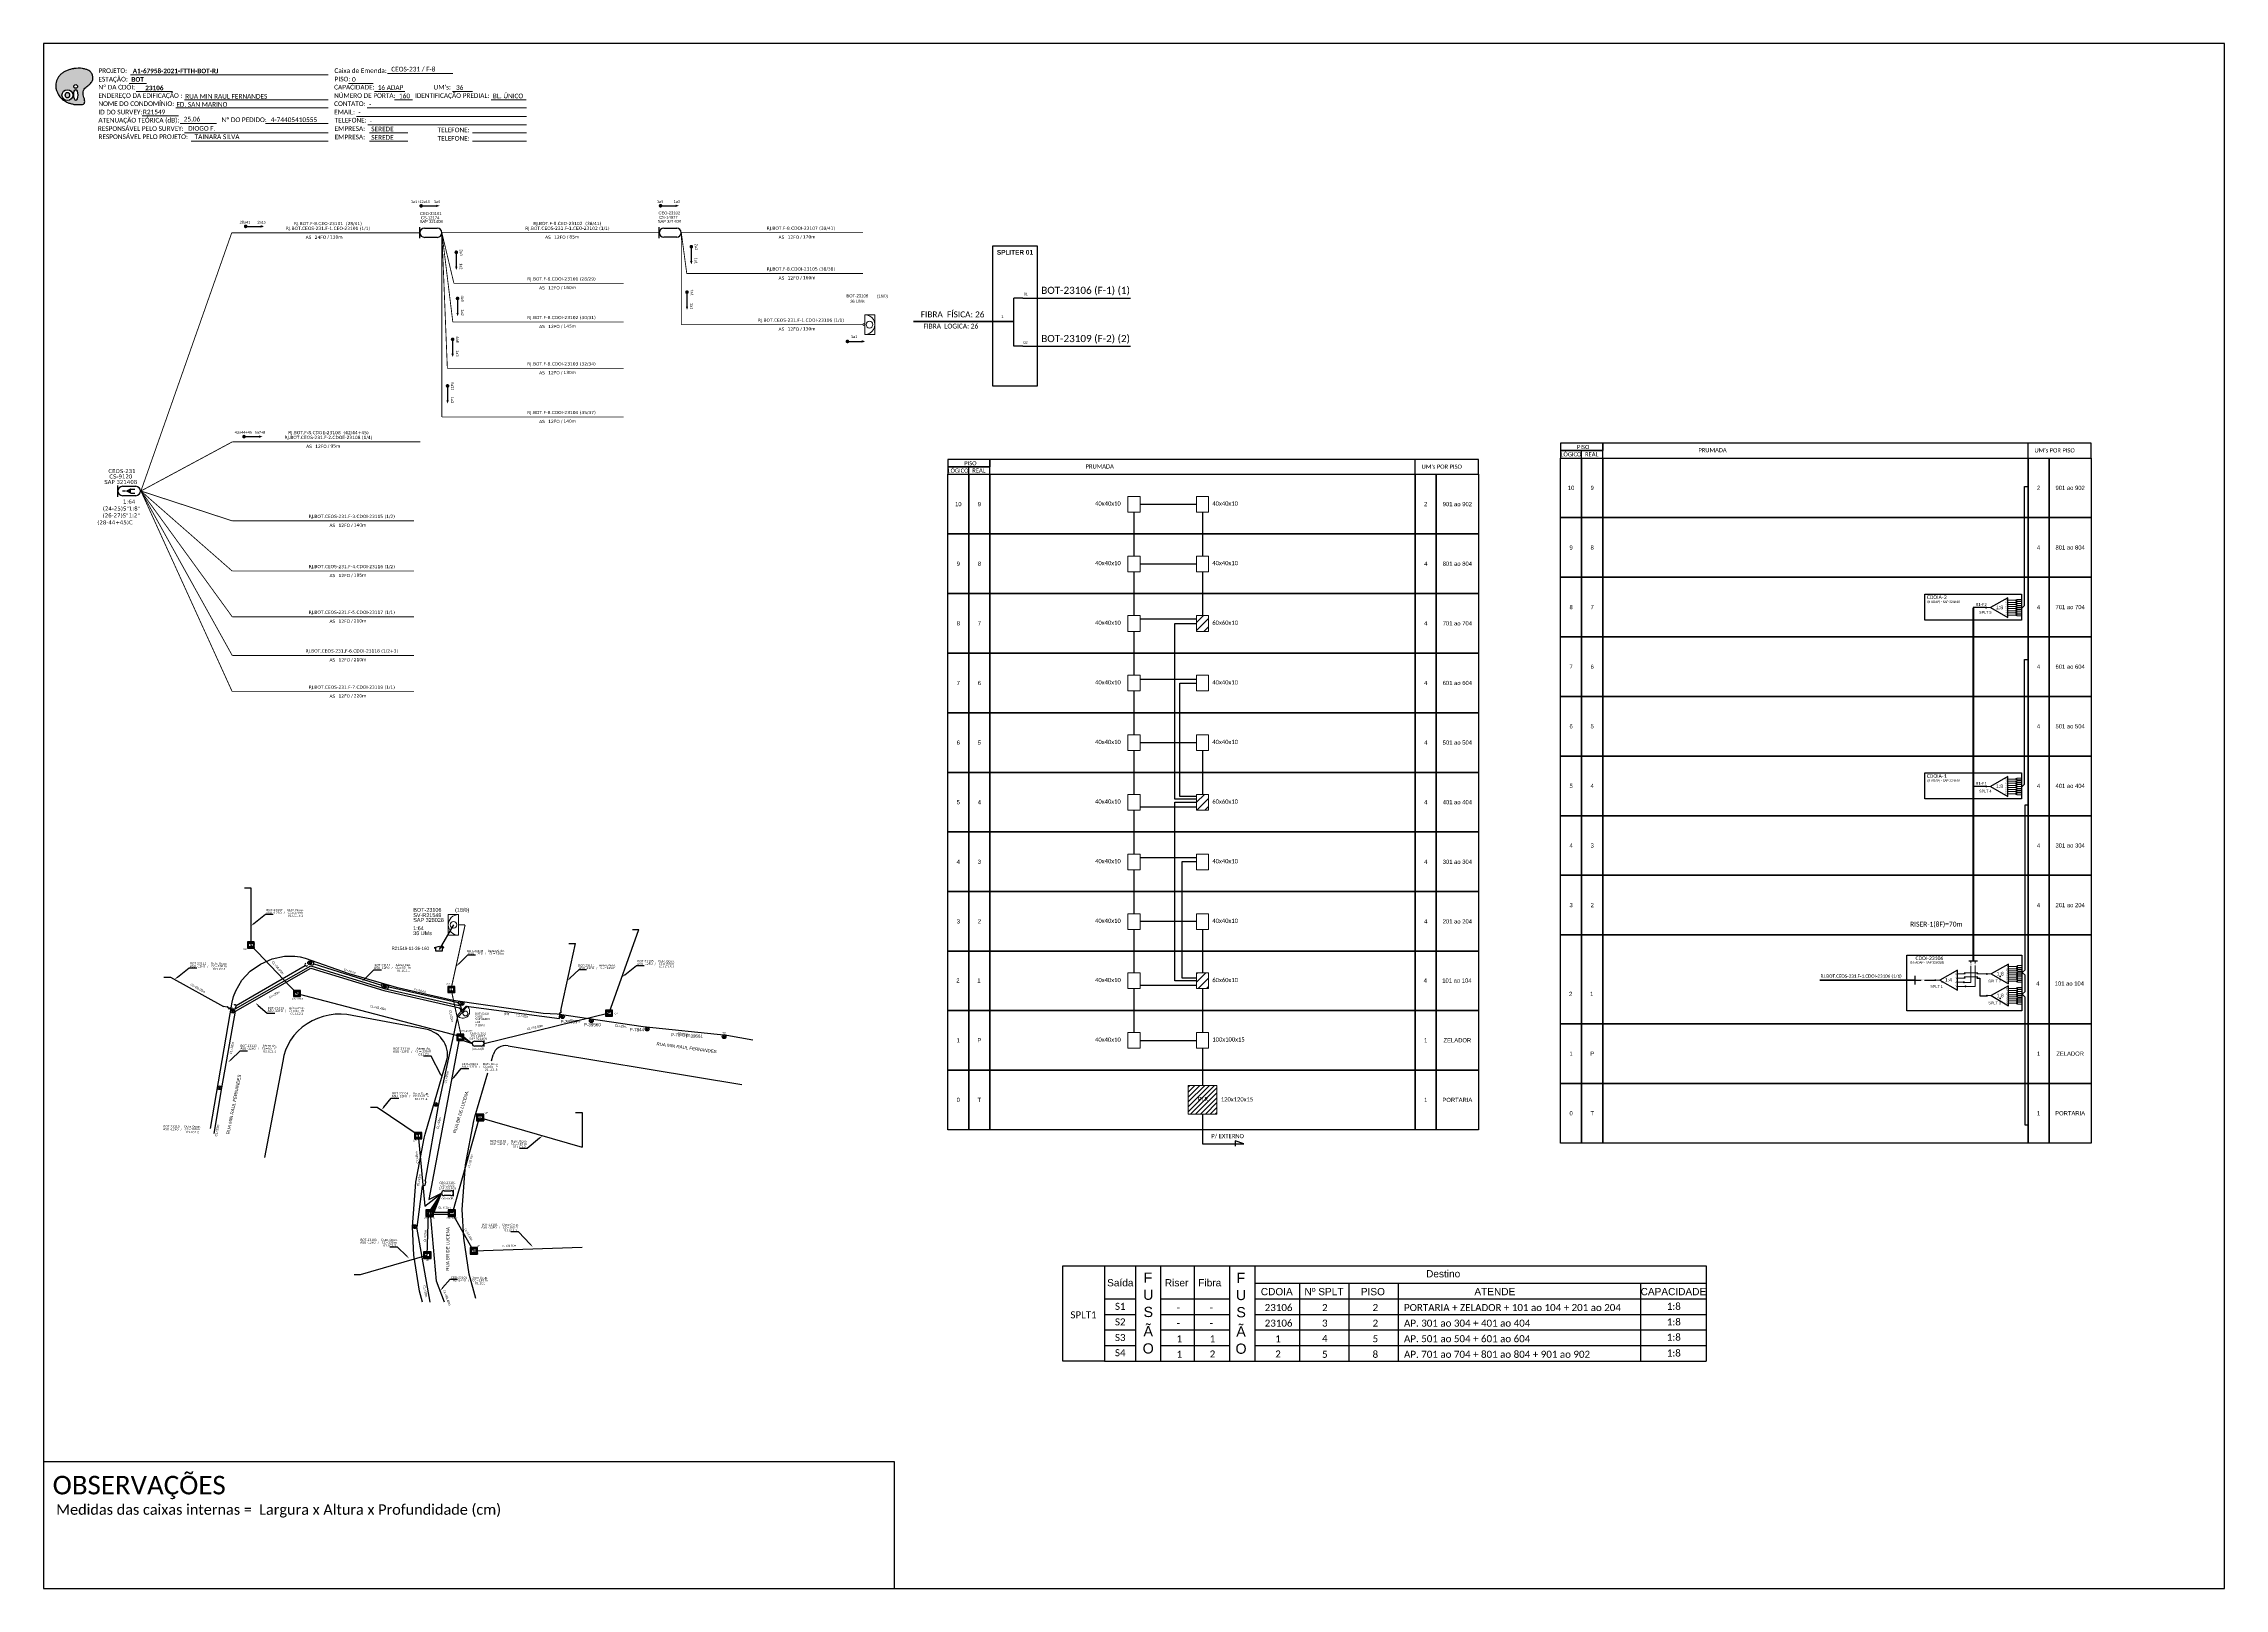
# Model space of a CAD drawing. Extents: x -89 to 749, y 705 to 1299.
import ezdxf
from ezdxf import colors
from ezdxf.entities.mleader import LeaderData, LeaderLine
from ezdxf.enums import TextEntityAlignment as Align
from ezdxf.math import Vec2, Vec3

# ---------------------------------------------------------------- set-up
doc = ezdxf.new("R2010")
doc.units = 0
for name, color, linetype in [('0 @ 1', 7, 'Continuous'), ('10.1-Caixas Subterrâneas', 5, 'Continuous'), ('20.4-CEOS', 1, 'Continuous'), ('20.5-CEO', 1, 'Continuous'), ('CAP a instalar', 1, 'Continuous'), ('label_cabos', 7, 'Continuous'), ('Legenda', 1, 'Continuous'), ('locais', 7, 'Continuous'), ('locais legendas', 7, 'Continuous'), ('NOMELOG', 253, 'Continuous'), ('QUADRA', 7, 'Continuous'), ('SETA', 7, 'Continuous'), ('Subida Lateral', 5, 'Continuous'), ('surveys', 7, 'Continuous'), ('surveys legendas', 7, 'Continuous')]:
    doc.layers.add(name, color=color, linetype=linetype)
for name, color, linetype, lineweight in [("20.0-LEGENDA DOS CDO'S", 1, 'Continuous', 0), ('20.1-CDO_INTERIOR', 1, 'Continuous', 0), ('20.2-CDO_POSTE', 1, 'Continuous', 5), ('20.6-CORDOALHA_SUPORTE', 7, 'Continuous', 25), ('40.1-ETIQUETAS', 1, 'Continuous', 20), ('Segmento Logradouro Texto', 7, 'Continuous', 0)]:
    doc.layers.add(name, color=color, linetype=linetype, lineweight=lineweight)
doc.layers.add('EXTRA', color=50, linetype='Continuous', plot=False)
doc.styles.add('ARIAL', font='arial.ttf')
doc.styles.add('DIGICADE', font='arial.ttf')
doc.styles.add('FTTH', font='arial.ttf')
doc.styles.add('ROMANS', font='romans')
doc.styles.add('siredit', font='verdana.ttf')
doc.styles.get("Standard").update_dxf_attribs({"font": 'arial.ttf'})
doc.styles.add('WMF-Calibri0', font='calibri.ttf')
doc.styles.add('WMF-Calibri1', font='calibrib.ttf')
doc.linetypes.add('FENCELINE1', pattern='A,0.25,-0.1,[133,ltypeshp.shx,S=0.1,R=0,X=-0.1,Y=0],-0.1,1', length=1.45)

# ---------------------------------------------------------------- blocks, each defined once
blk = doc.blocks.new('OI')
h = blk.add_hatch(color=40)
edge = h.paths.add_edge_path()
edge.add_spline(control_points=[(4.35, -0.67), (3.92, -0.99), (3.26, -1.5), (2.81, -2.59), (2.9, -3.5), (3.06, -4.27), (3.31, -4.85), (3.37, -5.39), (3.4, -5.88), (3.2, -6.4), (2.54, -6.61), (1.65, -6.63), (0.55, -6.67), (-0.56, -6.42), (-1.61, -6.14), (-2.77, -5.61), (-3.92, -4.77), (-4.89, -3.7), (-5.34, -2.65), (-5.6, -1.94), (-5.85, -0.96), (-5.71, 0.47), (-5.1, 2.02), (-4.14, 3.02), (-3.3, 3.61), (-2.37, 4.16), (-1.36, 4.44), (-0.56, 4.7), (0.79, 4.85), (2.24, 4.97), (3.79, 4.57), (4.67, 4.21), (5.44, 3.65), (5.76, 2.99), (6.03, 2.21), (6.01, 1.46), (5.72, 0.64), (5.31, 0.08), (4.88, -0.38), (4.51, -0.55), (4.35, -0.67)], knot_values=[0, 0, 0, 0, 1.60434, 2.417191, 3.427595, 4.282808, 4.776746, 5.304182, 5.888771, 6.258406, 6.858137, 7.79129, 8.986195, 10.124242, 11.187857, 12.242908, 13.953784, 15.414161, 16.515391, 17.349188, 17.675853, 19.552021, 21.515531, 22.568638, 23.63245, 24.621084, 25.782718, 26.745347, 27.142653, 29.870543, 31.004649, 31.921532, 32.709589, 33.801391, 34.042471, 35.192333, 35.971461, 36.628871, 37.254359, 37.836911, 37.836911, 37.836911, 37.836911], degree=3, periodic=0)
h.paths.add_polyline_path([(1.13, -0.87, -1), (-0.04, -0.87, -1)], flags=16)
edge = h.paths.add_edge_path(flags=16)
edge.add_ellipse((0.56, -3.59), major_axis=(-0.02, 1.71), ratio=0.361305, start_angle=0, end_angle=360)
h.paths.add_polyline_path([(-0.36, -3.62, -1), (-3.8, -3.62, -1)], flags=16)
edge = h.paths.add_edge_path(flags=0)
edge.add_ellipse((-2.08, -3.62), major_axis=(0, 0.885), ratio=0.758294, start_angle=0, end_angle=360)
at = {"color": 40}
for centre, radius in [((-2.08, -3.62), 1.72), ((0.54, -0.87), 0.587)]:
    blk.add_circle(centre, radius, dxfattribs=at)
blk.add_ellipse((-2.08, -3.62), major_axis=(0, 0.885), ratio=0.758294, start_param=-3.141592653589792, end_param=3.141592653589792, dxfattribs=at)
blk.add_ellipse((0.56, -3.59), major_axis=(-0.02, 1.71), ratio=0.361305, dxfattribs=at)
at = {"color": 40, "start_tangent": (-0.800898, -0.598801), "end_tangent": (-0.800898, -0.598801)}
blk.add_spline([(4.35, -0.67), (3.2, -1.78), (2.9, -2.54), (2.92, -3.55), (3.12, -4.38), (3.28, -4.85), (3.37, -5.37), (3.35, -5.95), (3.2, -6.29), (2.66, -6.55), (1.73, -6.63), (0.54, -6.62), (-0.58, -6.41), (-1.6, -6.11), (-2.56, -5.67), (-3.95, -4.67), (-4.89, -3.56), (-5.37, -2.56), (-5.64, -1.78), (-5.72, -1.46), (-5.63, 0.42), (-4.84, 2.22), (-4.13, 2.99), (-3.27, 3.62), (-2.4, 4.09), (-1.3, 4.47), (-0.37, 4.72), (0.02, 4.77), (2.75, 4.8), (3.85, 4.53), (4.69, 4.16), (5.31, 3.68), (5.85, 2.73), (5.93, 2.5), (5.94, 1.35), (5.67, 0.62), (5.29, 0.08), (4.84, -0.36), (4.35, -0.67)], degree=3, dxfattribs=at)
blk = doc.blocks.new('CARIMBO')
at = {"color": 7, "lineweight": 0}
for points in [[(134.48, -16.3), (159.61, -16.3)], [(35.15, -20.06), (41.7, -20.06)], [(35.66, -16.79), (111.64, -16.79)], [(37.81, -23.14), (51.75, -23.14)], [(119.43, -20.02), (128.92, -20.02)], [(129.48, -23.14), (141.1, -23.14)], [(159.42, -23.14), (167.09, -23.14)], [(40.13, -32.55), (54.07, -32.55)], [(52.97, -29.48), (111.64, -29.48)], [(56.38, -26.37), (111.64, -26.37)], [(122.56, -32.72), (187.83, -32.72)], [(126.6, -29.48), (187.83, -29.48)], [(137.07, -26.37), (144.01, -26.37)], [(174.24, -26.37), (187.8, -26.37)], [(54.67, -35.52), (68.61, -35.52)], [(56.38, -39.07), (111.64, -39.07)], [(126.84, -35.96), (187.83, -35.96)], [(127.45, -39.07), (142.25, -39.07)], [(167.06, -39.07), (187.83, -39.07)], [(58.87, -42.31), (111.64, -42.31)], [(127.45, -42.31), (142.25, -42.31)], [(167.06, -42.31), (187.83, -42.31)]]:
    blk.add_lwpolyline(points, dxfattribs=at)
at = {"color": 7, "xscale": 1.213923925163967, "yscale": 1.213923925163967, "zscale": 1.213923925163967, "rotation": 0.1532896023949059}
blk.add_blockref('OI', (13.86, -20.16), dxfattribs=at)
at = {"color": 7, "lineweight": 0, "style": 'WMF-Calibri0'}
for s, height, p in [('PROJETO:', 1.793, (23.26, -16.04)), ('Caixa de Emenda:', 1.7927, (114.02, -16.04)), ('ESTAÇÃO:', 1.793, (23.26, -19.32)), ('ENDEREÇO DA EDIFICAÇÃO :', 1.7927, (23.26, -25.63)), ('Nº DA CDOI:', 1.7927, (23.26, -22.39)), ('CAPACIDADE:', 1.7927, (113.91, -22.39)), ('NÚMERO DE PORTA:', 1.7927, (113.91, -25.63)), ('PISO:', 1.793, (114.09, -19.28)), ('IDENTIFICAÇÃO PREDIAL:', 1.7927, (144.99, -25.63)), ("UM's:", 1.793, (152.15, -22.39)), ('ATENUAÇÃO TEÓRICA (dB):', 1.7927, (23.26, -35.09)), ('NOME DO CONDOMÍNIO:', 1.7927, (23.26, -28.74)), ('ID DO SURVEY:', 1.7927, (23.26, -31.97)), ('CONTATO:', 1.793, (113.91, -28.74)), ('EMAIL:', 1.793, (113.91, -31.97)), ('TELEFONE:', 1.793, (114.09, -35.09)), ('RESPONSÁVEL PELO SURVEY:', 1.7927, (23.02, -38.32)), ('RESPONSÁVEL PELO PROJETO:', 1.7927, (23.26, -41.44)), ('EMPRESA:', 1.793, (114.09, -38.32)), ('EMPRESA:', 1.793, (114.09, -41.56)), ('TELEFONE:', 1.793, (153.7, -38.83)), ('TELEFONE:', 1.793, (153.7, -42.06))]:
    blk.add_text(s, height=height, dxfattribs=at).set_placement(p)
at = {"color": 7, "lineweight": 0, "flags": 8}
for tag, p, style in [('PROJ', (36.46, -16.13), 'WMF-Calibri1'), ('CEOS-XX', (135.87, -15.46), 'WMF-Calibri0'), ('EST', (35.94, -19.41), 'WMF-Calibri1'), ('LOGRADOURO', (56.65, -25.91), 'WMF-Calibri0'), ('PISO_PTR', (120.78, -19.42), 'WMF-Calibri0'), ('CAPAC.', (130.66, -22.52), 'WMF-Calibri0'), ('N°', (138.85, -25.77), 'WMF-Calibri0'), ("UC'S", (160.78, -22.54), 'WMF-Calibri0'), ('N°PREDIO', (174.94, -25.77), 'WMF-Calibri0'), ('_ID_', (40.39, -31.94), 'WMF-Calibri0'), ('NOME_DO_COND.', (53.23, -29.02), 'WMF-Calibri0'), ('O_POTEN', (56.06, -34.68), 'WMF-Calibri0'), ('EMAIL', (123.26, -32.12), 'WMF-Calibri0'), ('NOME_DO_CONTATO', (127.3, -28.89), 'WMF-Calibri0'), ('RES_SURVEY', (57.78, -38.23), 'WMF-Calibri0'), ('RES_PROJ', (60.27, -41.47), 'WMF-Calibri0'), ('TELEFONE', (127.55, -35.36), 'WMF-Calibri0'), ('EMP_RESP_SURVEY', (128.16, -38.47), 'WMF-Calibri0'), ('EMP_RESP_PROJ', (128.16, -41.71), 'WMF-Calibri0'), ('CONT_RESP_SURVEY', (167.76, -38.47), 'WMF-Calibri0'), ('CONT_RESP_PROJ', (167.76, -41.71), 'WMF-Calibri0')]:
    blk.add_attdef(tag, p, '', height=1.79, dxfattribs=dict(at, style=style))
at = {"color": 7, "lineweight": 0, "style": 'WMF-Calibri1', "flags": 8}
blk.add_attdef("N° CDO'S", text='', height=1.79, dxfattribs=at).set_placement((44.78, -22.68), align=Align.CENTER)
blk = doc.blocks.new('ETIQUETA_RS5F')
at = {"layer": '40.1-ETIQUETAS', "color": 0, "style": 'siredit'}
blk.add_text('/', height=1.5, dxfattribs=at).set_placement((1.6, -2), align=Align.MIDDLE_RIGHT)
for tag, p in [('ETIQUETA_R_SECUNDARIA', (1.2, 2.1)), ('ETIQUETA_R_PRIMARIA', (1.2, 4.1)), ('F_ATIVAS/F_MORTAS', (1.1, -4.2))]:
    blk.add_attdef(tag, text='', height=1.5, dxfattribs=at).set_placement(p, align=Align.MIDDLE_CENTER)
for tag, p in [('TIPO_CABO', (-6.6, -2.1)), ('CAP_CABO', (0.4, -2.1))]:
    blk.add_attdef(tag, text='', height=1.5, dxfattribs=at).set_placement(p, align=Align.MIDDLE_RIGHT)
for tag, p in [('FUSÃO_1', (0.8, -8.4)), ('FUSÃO_2', (0.8, -10.6)), ('FUSÃO_3', (0.8, -12.9)), ('FUSÃO_4', (0.8, -15.1)), ('FUSÃO_5', (0.8, -17.2))]:
    blk.add_attdef(tag, text='', height=1.5, dxfattribs=at).set_placement(p, align=Align.CENTER)
blk.add_attdef('METROS', text='', height=1.5, dxfattribs=at).set_placement((2.1, -2), align=Align.MIDDLE_LEFT)
blk = doc.blocks.new('CDOE-TEXTO PADRÃO')
at = {"layer": "20.0-LEGENDA DOS CDO'S", "color": 0, "style": 'ARIAL'}
for tag, p in [('CDO_N', (0.5, 7.4)), ('CORDOALHA', (0.5, 4.3)), ('SAP', (0.5, 1.7)), ('SPLITER_1', (0.6, -0.9)), ('SPLITER_2', (0.6, -3.5)), ('(XX-XX_F)S', (0.5, -8.3)), ('(XX-XX_L)S', (0.5, -10.8)), ('UMS', (0.5, -13.1))]:
    blk.add_attdef(tag, p, '', height=1.7, rotation=0.118, dxfattribs=at)
blk.add_attdef('FIBRAS_UTILIZADAS', text='', height=1.7, rotation=0.118, dxfattribs=at).set_placement((19.8, 7.4), align=Align.CENTER)
blk = doc.blocks.new('SPLT_1-8_SC-APC')
at = {"color": 1, "lineweight": 0}
blk.add_lwpolyline([(-17, -7.5), (-19.3, -7.5)], dxfattribs=at)
at = {"color": 1}
blk.add_lwpolyline([(-7.4, -2.1), (-17, -7.5), (-7.4, -13), (-7.4, -2.1)], dxfattribs=at)
at = {"color": 3, "lineweight": 0}
for points in [[(-3, -3.5), (-7.4, -3.5)], [(-7.4, -4.7), (-3, -4.7)], [(-7.4, -5.8), (-3, -5.8)], [(-7.4, -7), (-3, -7)], [(-7.4, -8.1), (-3, -8.1)], [(-7.4, -9.3), (-3, -9.3)], [(-7.4, -10.4), (-3, -10.4)], [(-7.4, -11.6), (-3, -11.6)], [(-2.4, -3), (-2.4, -4)], [(-2.4, -3), (0, -3)], [(-2.4, -4), (0, -4)], [(-2.4, -4.2), (-2.4, -5.2)], [(-2.4, -4.2), (0, -4.2)], [(-2.4, -5.2), (0, -5.2)], [(-2.4, -5.3), (-2.4, -6.3)], [(-2.4, -5.3), (0, -5.3)], [(-2.4, -6.3), (0, -6.3)], [(-2.4, -6.5), (-2.4, -7.5)], [(-2.4, -6.5), (0, -6.5)], [(-2.4, -7.5), (0, -7.5)], [(-2.4, -7.6), (-2.4, -8.6)], [(-2.4, -7.6), (0, -7.6)], [(-2.4, -8.6), (0, -8.6)], [(-2.4, -8.8), (-2.4, -9.8)], [(-2.4, -8.8), (0, -8.8)], [(-2.4, -9.8), (0, -9.8)], [(-2.4, -9.9), (-2.4, -10.9)], [(-2.4, -9.9), (0, -9.9)], [(-2.4, -10.9), (0, -10.9)], [(-2.4, -11.1), (-2.4, -12.1)], [(-2.4, -11.1), (0, -11.1)], [(-2.4, -12.1), (0, -12.1)]]:
    blk.add_lwpolyline(points, dxfattribs=at)
for points in [[(-3, -3.2), (-2.4, -3.2), (-2.4, -3.8), (-3, -3.8)], [(-3, -4.4), (-2.4, -4.4), (-2.4, -5), (-3, -5)], [(-3, -5.5), (-2.4, -5.5), (-2.4, -6.1), (-3, -6.1)], [(-3, -6.7), (-2.4, -6.7), (-2.4, -7.3), (-3, -7.3)], [(-3, -7.8), (-2.4, -7.8), (-2.4, -8.4), (-3, -8.4)], [(-3, -9), (-2.4, -9), (-2.4, -9.6), (-3, -9.6)], [(-3, -10.1), (-2.4, -10.1), (-2.4, -10.7), (-3, -10.7)], [(-3, -11.3), (-2.4, -11.3), (-2.4, -11.9), (-3, -11.9)]]:
    blk.add_lwpolyline(points, close=True, dxfattribs=at)
at = {"color": 1, "style": 'ARIAL'}
for s, height, p in [('1:8', 2, (-13.9, -8.4)), ('S1', 0.75, (-8.7, -3.8)), ('S2', 0.75, (-8.7, -5)), ('S3', 0.75, (-8.7, -6.2)), ('S4', 0.75, (-8.7, -7.4)), ('S5', 0.75, (-8.7, -8.6)), ('S6', 0.75, (-8.7, -9.7)), ('S7', 0.75, (-8.7, -10.8)), ('S8', 0.75, (-8.7, -11.9))]:
    blk.add_text(s, height=height, dxfattribs=at).set_placement(p)
blk = doc.blocks.new('SPLITTER_')
blk.add_point((0, 0))
at = {"style": 'ARIAL', "flags": 4}
blk.add_attdef('SPLT', (0, -3.3), '', height=1.5, dxfattribs=at)
blk = doc.blocks.new('SURVEY_SURVEY')
for p, q in [((0, 0.0000152), (-0.0000151, 0.0000108)), ((-0.0000151, 0.0000108), (-0.0000104, 0.0000108)), ((-0.0000103, 0), (-0.0000103, 0.0000108)), ((0.0000103, 0), (-0.0000103, 0)), ((0, 0.0000152), (0.0000151, 0.0000108)), ((0.0000101, 0.0000159), (0.0000117, 0.0000159)), ((0.0000101, 0.0000123), (0.0000101, 0.0000159)), ((0.0000151, 0.0000108), (0.0000103, 0.0000108)), ((0.0000103, 0.0000108), (0.0000103, 0)), ((0.0000117, 0.0000159), (0.0000117, 0.0000119))]:
    blk.add_line(p, q)
blk = doc.blocks.new('*X58')
at = {"color": 0, "linetype": 'Continuous'}
for p, q in [((-1.25, 0.34099), (-0.49099, 1.1)), ((-1.25, 0.517767), (-0.667767, 1.1)), ((-1.25, 0.694544), (-0.844544, 1.1)), ((-1.25, 0.87132), (-1.02132, 1.1)), ((-1.25, 1.048097), (-1.198097, 1.1)), ((-1.25, 0.164214), (-0.8035, 0.610714)), ((-1.25, -0.012563), (-0.8035, 0.433937)), ((-1.25, -0.18934), (-0.8035, 0.25716)), ((-1.25, -0.366117), (-0.8035, 0.080383)), ((-0.789214, 0.625), (-0.314214, 1.1)), ((-0.612437, 0.625), (-0.137437, 1.1)), ((-0.43566, 0.625), (0.03934, 1.1)), ((-0.258883, 0.625), (0.216117, 1.1)), ((-0.082107, 0.625), (0.392893, 1.1)), ((0.09467, 0.625), (0.56967, 1.1)), ((0.271447, 0.625), (0.746447, 1.1)), ((0.448223, 0.625), (0.923223, 1.1)), ((0.625, 0.625), (1.1, 1.1)), ((0.801777, 0.625), (1.25, 1.073223)), ((0.8035, 0.449947), (1.25, 0.896447)), ((0.8035, 0.27317), (1.25, 0.71967)), ((0.8035, 0.096393), (1.25, 0.542893)), ((0.8035, -0.080383), (1.25, 0.366117)), ((0.8035, -0.25716), (1.25, 0.18934)), ((0.8035, -0.433937), (1.25, 0.012563)), ((-1.25, -0.542893), (-0.8035, -0.096393)), ((-1.25, -0.71967), (-0.8035, -0.27317)), ((-1.25, -0.896447), (-0.8035, -0.449947)), ((-1.25, -1.073223), (-0.801777, -0.625)), ((-1.1, -1.1), (-0.625, -0.625)), ((-0.923223, -1.1), (-0.448223, -0.625)), ((-0.746447, -1.1), (-0.271447, -0.625)), ((-0.56967, -1.1), (-0.09467, -0.625)), ((-0.392893, -1.1), (0.082107, -0.625)), ((-0.216117, -1.1), (0.258883, -0.625)), ((-0.03934, -1.1), (0.43566, -0.625)), ((0.137437, -1.1), (0.612437, -0.625)), ((0.314214, -1.1), (0.789214, -0.625)), ((0.49099, -1.1), (1.25, -0.34099)), ((0.667767, -1.1), (1.25, -0.517767)), ((0.8035, -0.610714), (1.25, -0.164214)), ((0.844544, -1.1), (1.25, -0.694544)), ((1.02132, -1.1), (1.25, -0.87132)), ((1.198097, -1.1), (1.25, -1.048097))]:
    blk.add_line(p, q, dxfattribs=at)
blk = doc.blocks.new('MANHOLE_MQ')
at = {"color": 0, "linetype": 'Continuous'}
for p, q in [((0.0000062, 0.0000057), (-0.0000063, 0.0000057)), ((-0.0000063, 0.0000057), (-0.0000063, -0.0000053)), ((-0.000004, 0.0000033), (0.000004, 0.0000033)), ((-0.000004, -0.0000029), (-0.000004, 0.0000033)), ((0.000004, 0.0000033), (0.000004, -0.0000029)), ((0.0000062, -0.0000053), (0.0000062, 0.0000057)), ((-0.0000063, -0.0000053), (0.0000062, -0.0000053)), ((0.000004, -0.0000029), (-0.000004, -0.0000029)), ((0.000004, -0.0000029), (0.000004, -0.0000029))]:
    blk.add_line(p, q, dxfattribs=at)
at = {"color": 0, "linetype": 'Continuous', "xscale": 5e-06, "yscale": 5e-06, "zscale": 1e-05}
blk.add_blockref('*X58', (0, 0.0000002), dxfattribs=at)
blk = doc.blocks.new('*U65')
at = {"color": 0}
blk.add_line((2.14, -0.58), (-2.1, -0.68), dxfattribs=at)
for centre, radius in [((0, 0.38), 0.733), ((0.03, -1.03), 0.393)]:
    blk.add_circle(centre, radius, dxfattribs=at)
blk.add_arc((0.02, -0.63), 2.12, 1.37817, 181.37817, dxfattribs=at)
blk = doc.blocks.new('Inst CDOE-8 CAIXA DIST OPT CDOE 48F_8D C_SPL OPTAP')
at = {"layer": "20.0-LEGENDA DOS CDO'S", "color": 0, "style": 'ARIAL'}
for tag, p, height in [('1:XX', (-0.01, 1.7), 0.8), ('SAP', (0.12, 2.96), 0.8), ('CORDOALHA', (0.12, 4.02), 0.8), ('FID', (0.12, 5.25), 0.8), ('UMS', (0.14, 0.22), 1)]:
    blk.add_attdef(tag, p, '', height=height, rotation=0.11799, dxfattribs=at)
at = {"layer": "20.0-LEGENDA DOS CDO'S", "color": 0}
for tag, p, style, flags in [('ID_ATIVIDADE', (0.12, 6.47), 'ARIAL', 3), ('FATOR', (7.92, 6.47), 'ARIAL', 1), ('QTDE', (0.23, -0.97), 'DIGICADE', 3)]:
    blk.add_attdef(tag, p, '', height=0.8, rotation=0.11799, dxfattribs=dict(at, style=style, flags=flags))
at = {"layer": "20.0-LEGENDA DOS CDO'S", "color": 0, "style": 'ARIAL'}
blk.add_attdef('FIBRAS_UTILIZADAS', text='', height=0.8, rotation=0.11799, dxfattribs=at).set_placement((13.48, 5.26), align=Align.CENTER)
blk = doc.blocks.new('Inst CORD BENZINAL 4.55MM 3F (sem recursos)')
at = {"layer": '20.6-CORDOALHA_SUPORTE', "color": 0, "lineweight": 0, "style": 'ROMANS'}
for tag, p, flags in [('FATOR', (-5.2, -4.4), 3), ('ID_ATIVIDADE', (-5.2, -6.7), 3), ('FID', (-5.2, -8.9), 1)]:
    blk.add_attdef(tag, p, '', height=1, dxfattribs=dict(at, flags=flags))
blk.add_attdef('LANCE', text='', height=1, dxfattribs=at).set_placement((-0.5, -2.2), align=Align.RIGHT)
at = {"layer": '20.6-CORDOALHA_SUPORTE', "color": 0, "style": 'siredit'}
blk.add_attdef('QTDE', (-0.5, -2.2), '', height=1, rotation=359.69, dxfattribs=at)
blk = doc.blocks.new('Inst CB DT OCUP CFOA-SM-AS-80-TS-24')
at = {"layer": 'label_cabos', "color": 0, "style": 'siredit'}
for tag, flags, p in [('ID_ATIVIDADE', 3, (1.3, 2.7)), ('FATOR', 1, (11.6, 2.6))]:
    blk.add_attdef(tag, text='', height=1, rotation=359.69, dxfattribs=dict(at, flags=flags)).set_placement(p, align=Align.MIDDLE_CENTER)
for tag, p in [('DESTINO_CABO', (3.1, 1.3)), ('TIPO_CABO', (1.8, 0)), ('CABO', (4.7, -0.1)), ('/', (7.7, -0.1)), ('LANCE', (10.9, 0)), ('TIPO_CABO', (13.1, 1.2)), ('UND', (16, 0)), ('FID', (13.1, -1.4))]:
    blk.add_attdef(tag, text='', height=1, rotation=359.69, dxfattribs=at).set_placement(p, align=Align.MIDDLE_CENTER)
blk.add_attdef('QTDE', (12.4, -0.5), '', height=1, rotation=359.69, dxfattribs=at)
blk = doc.blocks.new('Inst CB DT OCUP CFOA-SM-ASU-120-S-12')
at = {"layer": 'label_cabos', "color": 0, "style": 'siredit'}
for tag, flags, p in [('ID_ATIVIDADE', 3, (1.3, 2.7)), ('FATOR', 1, (11.6, 2.6))]:
    blk.add_attdef(tag, text='', height=1, rotation=359.69, dxfattribs=dict(at, flags=flags)).set_placement(p, align=Align.MIDDLE_CENTER)
for tag, p in [('TIPO_CABO', (1.3, 0)), ('DESTINO_CABO', (3.1, 1.3)), ('CABO', (4.7, -0.1)), ('/', (7.7, -0.1)), ('LANCE', (10.9, 0)), ('TIPO_CABO', (13.1, 1.2)), ('UND', (16, 0)), ('FID', (13.1, -1.4))]:
    blk.add_attdef(tag, text='', height=1, rotation=359.69, dxfattribs=at).set_placement(p, align=Align.MIDDLE_CENTER)
blk.add_attdef('QTDE', (12.4, -0.5), '', height=1, rotation=359.69, dxfattribs=at)
blk = doc.blocks.new('LEGENDA DOS CABOS')
at = {"layer": 'EXTRA', "color": 0, "style": 'siredit'}
for tag, p in [('ID', (4.6, 1)), ('XX', (9, 1))]:
    blk.add_attdef(tag, text='', height=0.48, rotation=359.69, dxfattribs=at).set_placement(p, align=Align.MIDDLE_CENTER)
at = {"layer": 'Legenda', "color": 0, "style": 'siredit'}
for tag, p in [('TIPO_CABO', (1.3, 0)), ('CABO', (4.7, -0.1)), ('/', (6.8, -0.1)), ('METROS', (10, -0.1))]:
    blk.add_attdef(tag, text='', height=0.8, rotation=359.69, dxfattribs=at).set_placement(p, align=Align.MIDDLE_CENTER)
blk = doc.blocks.new('Inst CB ESP CFOA-SM-ASU-120-S-12')
at = {"layer": 'label_cabos', "color": 0, "style": 'siredit'}
for tag, flags, p in [('ID_ATIVIDADE', 3, (1.3, 2.7)), ('FATOR', 1, (11.6, 2.6))]:
    blk.add_attdef(tag, text='', height=1, rotation=359.69, dxfattribs=dict(at, flags=flags)).set_placement(p, align=Align.MIDDLE_CENTER)
for tag, p in [('TIPO_CABO', (1.3, 0)), ('DESTINO_CABO', (3.1, 1.3)), ('CABO', (4.7, -0.1)), ('/', (7.7, -0.1)), ('LANCE', (10.8, 0)), ('TIPO_CABO', (13.1, 1.2)), ('UND', (16, 0)), ('FID', (13.1, -1.4))]:
    blk.add_attdef(tag, text='', height=1, rotation=359.69, dxfattribs=at).set_placement(p, align=Align.MIDDLE_CENTER)
blk.add_attdef('QTDE', (12.4, -0.5), '', height=1, rotation=359.69, dxfattribs=at)
blk = doc.blocks.new('Inst CB AS CFOA-SM-ASU-120-S-12')
at = {"layer": 'label_cabos', "color": 0, "style": 'siredit'}
for tag, flags, p in [('ID_ATIVIDADE', 3, (1.31, 2.67)), ('FATOR', 1, (11.56, 2.55))]:
    blk.add_attdef(tag, text='', height=1, rotation=359.69001, dxfattribs=dict(at, flags=flags)).set_placement(p, align=Align.MIDDLE_CENTER)
for tag, p in [('TIPO_CABO', (1.26, 0)), ('DESTINO_CABO', (3.13, 1.26)), ('CABO', (4.69, -0.05)), ('/', (7.71, -0.05)), ('LANCE', (10.81, 0)), ('TIPO_CABO', (13.11, 1.24)), ('UND', (15.96, 0)), ('FID', (13.15, -1.41))]:
    blk.add_attdef(tag, text='', height=1, rotation=359.69001, dxfattribs=at).set_placement(p, align=Align.MIDDLE_CENTER)
blk.add_attdef('QTDE', (12.43, -0.47), '', height=1, rotation=359.69001, dxfattribs=at)

msp = doc.modelspace()

# ---------------------------------------------------------------- hatches: boundary and pattern name
h = msp.add_hatch(color=3)
h.dxf.hatch_style = 1
edge = h.paths.add_edge_path()
edge.add_arc((657.7, 1082.15), 0.179, 0, 360)
h = msp.add_hatch()
h.set_pattern_fill('ANSI31', color=1, scale=0.7, style=0)
h.set_pattern_definition([(45, (-453.82, 271.751), (-1.571545, 1.571545), [])])
h.paths.add_polyline_path([(358.65, 1079.06), (354.01, 1079.06), (354.01, 1073.02), (358.65, 1073.02)])
h.paths.add_polyline_path([(358.65, 1010.29), (354.01, 1010.29), (354.01, 1004.26), (358.65, 1004.26)])
h.paths.add_polyline_path([(358.65, 941.66), (354.01, 941.66), (354.01, 935.63), (358.65, 935.63)])
h.paths.add_polyline_path([(359.81, 1006.34), (370.38, 1006.34), (370.38, 1008.82), (359.81, 1008.82)], flags=9)
h.paths.add_polyline_path([(359.81, 937.71), (370.38, 937.71), (370.38, 940.19), (359.81, 940.19)], flags=9)
h = msp.add_hatch(color=3)
h.dxf.hatch_style = 1
edge = h.paths.add_edge_path()
edge.add_arc((657.7, 1013.38), 0.179, 0, 360)
h = msp.add_hatch(color=3)
h.dxf.hatch_style = 1
edge = h.paths.add_edge_path()
edge.add_arc((657.91, 941.29), 0.179, 0, 360)
h = msp.add_hatch(color=3)
h.dxf.hatch_style = 1
edge = h.paths.add_edge_path()
edge.add_arc((638.14, 938.89), 0.179, 0, 360)
h = msp.add_hatch(color=3)
h.dxf.hatch_style = 1
edge = h.paths.add_edge_path()
edge.add_arc((649, 938.1), 0.179, 0, 360)
h = msp.add_hatch(color=3)
h.dxf.hatch_style = 1
edge = h.paths.add_edge_path()
edge.add_arc((649.7, 936.48), 0.179, 0, 360)
h = msp.add_hatch(color=3)
h.dxf.hatch_style = 1
edge = h.paths.add_edge_path()
edge.add_arc((657.91, 932.9), 0.179, 0, 360)
h = msp.add_hatch()
h.set_pattern_fill('ANSI31', color=1, scale=0.42)
h.set_pattern_definition([(45, (21.6704, 2741.088), (-0.9429269, 0.9429269), [])])
h.paths.add_polyline_path([(361.86, 898.4), (350.8, 898.4), (350.8, 887.34), (361.86, 887.34)])
h.paths.add_polyline_path([(354.11, 891.98), (358.87, 891.98), (358.87, 894.41), (354.11, 894.41)], flags=24)

# ---------------------------------------------------------------- linework, layer by layer
at = {"color": 7, "linetype": 'Continuous'}
for p, q in [((287.28, 1201.18), (283.76, 1201.18)), ((287.28, 1182.63), (283.76, 1182.63))]:
    msp.add_line(p, q, dxfattribs=at)
at = {"color": 10, "linetype": 'Continuous'}
for p, q in [((287.28, 1201.19), (328.65, 1201.18)), ((287.28, 1182.64), (328.65, 1182.63))]:
    msp.add_line(p, q, dxfattribs=at)
at = {"color": 1, "linetype": 'Continuous', "lineweight": 60}
msp.add_line((283.76, 1192.23), (245.15, 1192.12), dxfattribs=at)
at = {"color": 7}
for p, q in [((302.56, 829.02), (550.03, 829.02)), ((302.56, 792.43), (302.56, 829.02)), ((318.64, 829.02), (318.64, 792.43)), ((330.53, 829.02), (330.53, 792.43)), ((340.29, 792.43), (340.29, 829.02)), ((353.05, 829.02), (353.05, 792.43)), ((366.64, 829.02), (366.64, 792.43)), ((376.42, 829.02), (376.42, 792.43)), ((376.42, 822.36), (550.03, 822.36)), ((393.62, 822.36), (393.62, 792.43)), ((412.59, 822.36), (412.59, 792.43)), ((431.52, 822.36), (431.52, 792.43)), ((524.71, 822.36), (524.71, 792.43)), ((550.03, 829.02), (550.03, 792.43)), ((318.64, 816.38), (330.53, 816.38)), ((340.29, 816.38), (366.64, 816.38)), ((376.42, 816.38), (550.03, 816.38)), ((318.64, 810.39), (330.53, 810.39)), ((340.29, 810.39), (366.64, 810.39)), ((376.42, 810.39), (550.03, 810.39)), ((318.64, 804.4), (330.53, 804.4)), ((318.64, 798.42), (330.53, 798.42)), ((340.29, 804.4), (366.64, 804.4)), ((340.29, 798.42), (366.64, 798.42)), ((376.42, 804.4), (550.03, 804.4)), ((376.42, 798.42), (550.03, 798.42)), ((318.64, 792.43), (330.53, 792.43)), ((340.29, 792.43), (366.64, 792.43)), ((376.42, 792.43), (550.03, 792.43))]:
    msp.add_line(p, q, dxfattribs=at)
for points in [[(-89.32, 705.02), (749.25, 705.02), (749.25, 1299.02), (-89.32, 1299.02), (-89.32, 705.02)], [(502.1, 1139.66), (502.1, 1142.54)], [(510.2, 1139.66), (698.06, 1139.66), (698.06, 1145.42), (510.2, 1145.42), (510.2, 1145.42), (510.2, 1142.54)], [(673.74, 1139.66), (673.74, 1145.42)], [(266.46, 1133.41), (266.46, 1136.28)], [(274.56, 1133.41), (462.42, 1133.41), (462.42, 1139.16), (274.56, 1139.16), (274.56, 1139.16), (274.56, 1136.28)], [(438.09, 1133.41), (438.09, 1139.16)], [(654, 939.69), (655.22, 939.69), (655.22, 932.9), (657.73, 932.9)], [(-15.64, 927.85), (-15.63, 927.87)]]:
    msp.add_lwpolyline(points)
at = {"color": 7, "lineweight": 0}
for points in [[(-4.01, 1268.26), (20.14, 1268.26)], [(646.64, 941.29), (649.62, 941.29)], [(646.64, 939.72), (649.59, 939.72)], [(649.62, 941.29), (649.23, 941.73), (651.81, 941.73)], [(649.59, 939.72), (649.23, 940.13), (651.81, 940.13)], [(654, 941.29), (654.38, 941.73), (651.81, 941.73)], [(654, 939.69), (654.38, 940.13), (651.81, 940.13)], [(654, 941.29), (657.73, 941.29)], [(646.64, 938.1), (649, 938.1)], [(646.64, 936.48), (649.7, 936.48)]]:
    msp.add_lwpolyline(points, dxfattribs=at)
at = {"color": 7, "const_width": 0.7}
for points in [[(55.5, 1236.63, 1), (56.2, 1236.63, 1)], [(-11.97, 1228.74, 1), (-11.27, 1228.74, 1)], [(69.37, 1219.15, 1), (69.37, 1218.45, 1)], [(159.74, 1221.29, 1), (159.74, 1220.59, 1)], [(69.87, 1201.38, 1), (69.86, 1200.68, 1)], [(67.95, 1185.66, 1), (67.95, 1184.96, 1)], [(66.02, 1167.76, 1), (66.02, 1167.06, 1)], [(-12.6, 1147.91, 1), (-11.9, 1147.91, 1)]]:
    msp.add_lwpolyline(points, format="xyb", close=True, dxfattribs=at)
at = {"const_width": 0.7}
for points in [[(147.56, 1236.67, 1), (148.26, 1236.67, 1)], [(158.08, 1203.81, 1), (158.08, 1203.11, 1)], [(219.42, 1184.5, 1), (220.12, 1184.5, 1)]]:
    msp.add_lwpolyline(points, format="xyb", close=True, dxfattribs=at)
at = {"color": 7}
for points in [[(275.61, 1167.45), (292.89, 1167.45), (292.89, 1221.1), (275.61, 1221.1)], [(258.36, 1133.41), (266.46, 1133.41), (266.46, 1110.49), (258.36, 1110.49)], [(266.46, 1133.41), (274.56, 1133.41), (274.56, 1110.49), (266.46, 1110.49)], [(274.56, 1133.41), (438.09, 1133.41), (438.09, 1110.49), (274.56, 1110.49)], [(438.09, 1133.41), (446.19, 1133.41), (446.19, 1110.49), (438.09, 1110.49)], [(446.19, 1133.41), (462.4, 1133.41), (462.4, 1110.49), (446.19, 1110.49)], [(494, 1139.66), (502.1, 1139.66), (502.1, 1116.74), (494, 1116.74)], [(502.1, 1139.66), (510.2, 1139.66), (510.2, 1116.74), (502.1, 1116.74)], [(510.2, 1139.66), (673.74, 1139.66), (673.74, 1116.74), (510.2, 1116.74)], [(673.74, 1139.66), (681.84, 1139.66), (681.84, 1116.74), (673.74, 1116.74)], [(681.84, 1139.66), (698.04, 1139.66), (698.04, 1116.74), (681.84, 1116.74)], [(494, 1116.74), (502.1, 1116.74), (502.1, 1093.82), (494, 1093.82)], [(502.1, 1116.74), (510.2, 1116.74), (510.2, 1093.82), (502.1, 1093.82)], [(510.2, 1116.74), (673.74, 1116.74), (673.74, 1093.82), (510.2, 1093.82)], [(673.74, 1116.74), (681.84, 1116.74), (681.84, 1093.82), (673.74, 1093.82)], [(681.84, 1116.74), (698.04, 1116.74), (698.04, 1093.82), (681.84, 1093.82)], [(258.36, 1110.49), (266.46, 1110.49), (266.46, 1087.57), (258.36, 1087.57)], [(266.46, 1110.49), (274.56, 1110.49), (274.56, 1087.57), (266.46, 1087.57)], [(274.56, 1110.49), (438.09, 1110.49), (438.09, 1087.57), (274.56, 1087.57)], [(438.09, 1110.49), (446.19, 1110.49), (446.19, 1087.57), (438.09, 1087.57)], [(446.19, 1110.49), (462.4, 1110.49), (462.4, 1087.57), (446.19, 1087.57)], [(494, 1093.82), (502.1, 1093.82), (502.1, 1070.9), (494, 1070.9)], [(502.1, 1093.82), (510.2, 1093.82), (510.2, 1070.9), (502.1, 1070.9)], [(510.2, 1093.82), (673.74, 1093.82), (673.74, 1070.9), (510.2, 1070.9)], [(673.74, 1093.82), (681.84, 1093.82), (681.84, 1070.9), (673.74, 1070.9)], [(681.84, 1093.82), (698.04, 1093.82), (698.04, 1070.9), (681.84, 1070.9)], [(258.36, 1087.57), (266.46, 1087.57), (266.46, 1064.64), (258.36, 1064.64)], [(266.46, 1087.57), (274.56, 1087.57), (274.56, 1064.64), (266.46, 1064.64)], [(274.56, 1087.57), (438.09, 1087.57), (438.09, 1064.64), (274.56, 1064.64)], [(438.09, 1087.57), (446.19, 1087.57), (446.19, 1064.64), (438.09, 1064.64)], [(446.19, 1087.57), (462.4, 1087.57), (462.4, 1064.64), (446.19, 1064.64)], [(494, 1070.9), (502.1, 1070.9), (502.1, 1047.98), (494, 1047.98)], [(502.1, 1070.9), (510.2, 1070.9), (510.2, 1047.98), (502.1, 1047.98)], [(510.2, 1070.9), (673.74, 1070.9), (673.74, 1047.98), (510.2, 1047.98)], [(673.74, 1070.9), (681.84, 1070.9), (681.84, 1047.98), (673.74, 1047.98)], [(681.84, 1070.9), (698.04, 1070.9), (698.04, 1047.98), (681.84, 1047.98)], [(258.36, 1064.64), (266.46, 1064.64), (266.46, 1041.72), (258.36, 1041.72)], [(266.46, 1064.64), (274.56, 1064.64), (274.56, 1041.72), (266.46, 1041.72)], [(274.56, 1064.64), (438.09, 1064.64), (438.09, 1041.72), (274.56, 1041.72)], [(438.09, 1064.64), (446.19, 1064.64), (446.19, 1041.72), (438.09, 1041.72)], [(446.19, 1064.64), (462.4, 1064.64), (462.4, 1041.72), (446.19, 1041.72)], [(258.36, 1041.72), (266.46, 1041.72), (266.46, 1018.8), (258.36, 1018.8)], [(266.46, 1041.72), (274.56, 1041.72), (274.56, 1018.8), (266.46, 1018.8)], [(274.56, 1041.72), (438.09, 1041.72), (438.09, 1018.8), (274.56, 1018.8)], [(438.09, 1041.72), (446.19, 1041.72), (446.19, 1018.8), (438.09, 1018.8)], [(446.19, 1041.72), (462.4, 1041.72), (462.4, 1018.8), (446.19, 1018.8)], [(494, 1047.98), (502.1, 1047.98), (502.1, 1025.06), (494, 1025.06)], [(502.1, 1047.98), (510.2, 1047.98), (510.2, 1025.06), (502.1, 1025.06)], [(510.2, 1047.98), (673.74, 1047.98), (673.74, 1025.06), (510.2, 1025.06)], [(673.74, 1047.98), (681.84, 1047.98), (681.84, 1025.06), (673.74, 1025.06)], [(681.84, 1047.98), (698.04, 1047.98), (698.04, 1025.06), (681.84, 1025.06)], [(494, 1025.06), (502.1, 1025.06), (502.1, 1002.14), (494, 1002.14)], [(502.1, 1025.06), (510.2, 1025.06), (510.2, 1002.14), (502.1, 1002.14)], [(510.2, 1025.06), (673.74, 1025.06), (673.74, 1002.14), (510.2, 1002.14)], [(673.74, 1025.06), (681.84, 1025.06), (681.84, 1002.14), (673.74, 1002.14)], [(681.84, 1025.06), (698.04, 1025.06), (698.04, 1002.14), (681.84, 1002.14)], [(258.36, 1018.8), (266.46, 1018.8), (266.46, 995.88), (258.36, 995.88)], [(266.46, 1018.8), (274.56, 1018.8), (274.56, 995.88), (266.46, 995.88)], [(274.56, 1018.8), (438.09, 1018.8), (438.09, 995.88), (274.56, 995.88)], [(438.09, 1018.8), (446.19, 1018.8), (446.19, 995.88), (438.09, 995.88)], [(446.19, 1018.8), (462.4, 1018.8), (462.4, 995.88), (446.19, 995.88)], [(494, 1002.14), (502.1, 1002.14), (502.1, 979.22), (494, 979.22)], [(502.1, 1002.14), (510.2, 1002.14), (510.2, 979.22), (502.1, 979.22)], [(510.2, 1002.14), (673.74, 1002.14), (673.74, 979.22), (510.2, 979.22)], [(673.74, 1002.14), (681.84, 1002.14), (681.84, 979.22), (673.74, 979.22)], [(681.84, 1002.14), (698.04, 1002.14), (698.04, 979.22), (681.84, 979.22)], [(258.36, 995.88), (266.46, 995.88), (266.46, 972.96), (258.36, 972.96)], [(266.46, 995.88), (274.56, 995.88), (274.56, 972.96), (266.46, 972.96)], [(274.56, 995.88), (438.09, 995.88), (438.09, 972.96), (274.56, 972.96)], [(438.09, 995.88), (446.19, 995.88), (446.19, 972.96), (438.09, 972.96)], [(446.19, 995.88), (462.4, 995.88), (462.4, 972.96), (446.19, 972.96)], [(258.36, 972.96), (266.46, 972.96), (266.46, 950.04), (258.36, 950.04)], [(266.46, 972.96), (274.56, 972.96), (274.56, 950.04), (266.46, 950.04)], [(274.56, 972.96), (438.09, 972.96), (438.09, 950.04), (274.56, 950.04)], [(438.09, 972.96), (446.19, 972.96), (446.19, 950.04), (438.09, 950.04)], [(446.19, 972.96), (462.4, 972.96), (462.4, 950.04), (446.19, 950.04)], [(494, 979.22), (502.1, 979.22), (502.1, 956.3), (494, 956.3)], [(502.1, 979.22), (510.2, 979.22), (510.2, 956.3), (502.1, 956.3)], [(510.2, 979.22), (673.74, 979.22), (673.74, 956.3), (510.2, 956.3)], [(673.74, 979.22), (681.84, 979.22), (681.84, 956.3), (673.74, 956.3)], [(681.84, 979.22), (698.04, 979.22), (698.04, 956.3), (681.84, 956.3)], [(494, 956.3), (502.1, 956.3), (502.1, 922.11), (494, 922.11)], [(502.1, 956.3), (510.2, 956.3), (510.2, 922.11), (502.1, 922.11)], [(510.2, 956.3), (673.74, 956.3), (673.74, 922.11), (510.2, 922.11)], [(673.74, 956.3), (681.84, 956.3), (681.84, 922.11), (673.74, 922.11)], [(681.84, 956.3), (698.04, 956.3), (698.04, 922.11), (681.84, 922.11)], [(258.36, 950.04), (266.46, 950.04), (266.46, 927.25), (258.36, 927.25)], [(266.46, 950.04), (274.56, 950.04), (274.56, 927.25), (266.46, 927.25)], [(274.56, 950.04), (438.09, 950.04), (438.09, 927.25), (274.56, 927.25)], [(438.09, 950.04), (446.19, 950.04), (446.19, 927.25), (438.09, 927.25)], [(446.19, 950.04), (462.4, 950.04), (462.4, 927.25), (446.19, 927.25)], [(258.36, 927.25), (266.46, 927.25), (266.46, 904.33), (258.36, 904.33)], [(266.46, 927.25), (274.56, 927.25), (274.56, 904.33), (266.46, 904.33)], [(274.56, 927.25), (438.09, 927.25), (438.09, 904.33), (274.56, 904.33)], [(438.09, 927.25), (446.19, 927.25), (446.19, 904.33), (438.09, 904.33)], [(446.19, 927.25), (462.4, 927.25), (462.4, 904.33), (446.19, 904.33)], [(494, 922.11), (502.1, 922.11), (502.1, 899.19), (494, 899.19)], [(502.1, 922.11), (510.2, 922.11), (510.2, 899.19), (502.1, 899.19)], [(510.2, 922.11), (673.74, 922.11), (673.74, 899.19), (510.2, 899.19)], [(673.74, 922.11), (681.84, 922.11), (681.84, 899.19), (673.74, 899.19)], [(681.84, 922.11), (698.04, 922.11), (698.04, 899.19), (681.84, 899.19)], [(258.36, 904.33), (266.46, 904.33), (266.46, 881.41), (258.36, 881.41)], [(266.46, 904.33), (274.56, 904.33), (274.56, 881.41), (266.46, 881.41)], [(274.56, 904.33), (438.09, 904.33), (438.09, 881.41), (274.56, 881.41)], [(438.09, 904.33), (446.19, 904.33), (446.19, 881.41), (438.09, 881.41)], [(446.19, 904.33), (462.4, 904.33), (462.4, 881.41), (446.19, 881.41)], [(494, 899.19), (502.1, 899.19), (502.1, 876.27), (494, 876.27)], [(502.1, 899.19), (510.2, 899.19), (510.2, 876.27), (502.1, 876.27)], [(510.2, 899.19), (673.74, 899.19), (673.74, 876.27), (510.2, 876.27)], [(673.74, 899.19), (681.84, 899.19), (681.84, 876.27), (673.74, 876.27)], [(681.84, 899.19), (698.04, 899.19), (698.04, 876.27), (681.84, 876.27)]]:
    msp.add_lwpolyline(points, close=True, dxfattribs=at)
at = {"color": 7, "linetype": 'Continuous'}
msp.add_lwpolyline([(283.76, 1182.63), (283.76, 1201.18)], dxfattribs=at)
for points in [[(494, 1142.54), (510.2, 1142.54), (510.2, 1145.42), (494, 1145.42)], [(494, 1139.66), (510.2, 1139.66), (510.2, 1142.54), (494, 1142.54)], [(258.36, 1136.28), (274.56, 1136.28), (274.56, 1139.16), (258.36, 1139.16)], [(258.36, 1133.41), (274.56, 1133.41), (274.56, 1136.28), (258.36, 1136.28)]]:
    msp.add_lwpolyline(points, close=True)
at = {"color": 0, "lineweight": 0}
for points in [[(327.65, 1124.9), (332.28, 1124.9), (332.28, 1118.86), (327.65, 1118.86)], [(354.01, 1124.9), (358.65, 1124.9), (358.65, 1118.86), (354.01, 1118.86)], [(327.65, 1101.98), (332.28, 1101.98), (332.28, 1095.94), (327.65, 1095.94)], [(354.01, 1101.98), (358.65, 1101.98), (358.65, 1095.94), (354.01, 1095.94)], [(327.65, 1079.06), (332.28, 1079.06), (332.28, 1073.02), (327.65, 1073.02)], [(327.65, 1056.14), (332.28, 1056.14), (332.28, 1050.1), (327.65, 1050.1)], [(354.01, 1056.14), (358.65, 1056.14), (358.65, 1050.1), (354.01, 1050.1)], [(327.65, 1033.22), (332.28, 1033.22), (332.28, 1027.18), (327.65, 1027.18)], [(354.01, 1033.22), (358.65, 1033.22), (358.65, 1027.18), (354.01, 1027.18)], [(327.65, 1010.29), (332.28, 1010.29), (332.28, 1004.26), (327.65, 1004.26)], [(327.65, 987.37), (332.28, 987.37), (332.28, 981.34), (327.65, 981.34)], [(354.01, 987.37), (358.65, 987.37), (358.65, 981.34), (354.01, 981.34)], [(327.65, 964.45), (332.28, 964.45), (332.28, 958.42), (327.65, 958.42)], [(354.01, 964.45), (358.65, 964.45), (358.65, 958.42), (354.01, 958.42)], [(327.65, 941.66), (332.28, 941.66), (332.28, 935.63), (327.65, 935.63)], [(327.65, 918.74), (332.28, 918.74), (332.28, 912.71), (327.65, 912.71)], [(354.01, 918.81), (358.65, 918.81), (358.65, 912.77), (354.01, 912.77)]]:
    msp.add_lwpolyline(points, close=True, dxfattribs=at)
at = {"color": 3}
for points in [[(671.34, 1082), (672.38, 1082.99), (672.38, 1128.76), (673.74, 1128.76)], [(329.96, 1118.86), (329.96, 1101.98)], [(332.28, 1121.88), (354.01, 1121.88)], [(356.33, 1118.86), (356.33, 1101.98)], [(332.28, 1098.96), (354.01, 1098.96)], [(329.96, 1095.94), (329.96, 1079.06)], [(356.33, 1095.94), (356.33, 1079.06)], [(354.01, 1077.65), (332.28, 1077.65)], [(354.01, 1008.47), (345.72, 1008.47), (345.72, 1076.04), (354.01, 1076.04)], [(329.96, 1073.02), (329.96, 1056.14)], [(671.28, 1013.17), (672.38, 1014.23), (672.38, 1062.21), (673.74, 1062.21)], [(329.96, 1050.1), (329.96, 1033.22)], [(354.01, 1054.5), (332.28, 1054.5)], [(354.01, 1009.57), (347.57, 1009.57), (347.57, 1053.12), (354.01, 1053.12)], [(329.96, 1027.18), (329.96, 1010.29)], [(354.01, 1030.2), (332.28, 1030.2)], [(356.33, 1027.18), (356.33, 1010.29)], [(354.01, 938.65), (354.01, 938.65), (345.72, 938.65), (345.72, 1007.28), (354.01, 1007.28)], [(329.96, 1004.26), (329.96, 987.37)], [(354.01, 1005.43), (332.28, 1005.43)], [(672.58, 936.82), (672.58, 936.82), (672.58, 940.78), (671.48, 941.84), (672.58, 942.89), (672.58, 1006.26), (673.74, 1006.26)], [(329.96, 981.34), (329.96, 964.45)], [(354.01, 985.89), (332.28, 985.89)], [(354.01, 984.36), (348.33, 984.36), (348.33, 939.84), (354.01, 939.84)], [(329.96, 958.42), (329.96, 941.53)], [(354.01, 961.44), (332.28, 961.44)], [(356.33, 958.42), (356.33, 941.66)], [(329.96, 935.63), (329.96, 918.74)], [(354.01, 936.81), (332.28, 936.81)], [(356.33, 935.63), (356.33, 918.81)], [(630.33, 938.89), (632.54, 938.89)], [(633.99, 938.89), (638.14, 938.89)], [(673.74, 883.11), (672.58, 883.11), (672.58, 932.39), (671.48, 933.45), (672.58, 934.5), (672.58, 938.45), (672.58, 938.45)], [(332.28, 915.73), (354.01, 915.73)], [(356.33, 912.77), (356.33, 898.4)]]:
    msp.add_lwpolyline(points, dxfattribs=at)
at = {"color": 1}
for points in [[(634.01, 1087.36), (671.2, 1087.36), (671.2, 1077.34), (634.01, 1077.34)], [(634.01, 1018.6), (671.2, 1018.6), (671.2, 1008.58), (634.01, 1008.58)], [(627.08, 948.49), (671.41, 948.49), (671.41, 927.16), (627.08, 927.16)]]:
    msp.add_lwpolyline(points, close=True, dxfattribs=at)
at = {"color": 5, "const_width": 0.77}
msp.add_lwpolyline([(652.68, 946.33), (652.68, 1082.15)], dxfattribs=at)
at = {"color": 5}
for points in [[(657.7, 1082.15), (652.68, 1082.15)], [(657.7, 1013.38), (652.68, 1013.38)], [(651.01, 946.33), (654.36, 946.33)]]:
    msp.add_lwpolyline(points, dxfattribs=at)
at = {"color": 1, "lineweight": 0}
for points in [[(354.01, 1079.06), (358.65, 1079.06), (358.65, 1073.02), (354.01, 1073.02)], [(354.01, 1010.29), (358.65, 1010.29), (358.65, 1004.26), (354.01, 1004.26)], [(354.01, 941.66), (358.65, 941.66), (358.65, 935.63), (354.01, 935.63)], [(350.8, 898.4), (361.86, 898.4), (361.86, 887.34), (350.8, 887.34)]]:
    msp.add_lwpolyline(points, close=True, dxfattribs=at)
at = {"color": 4}
msp.add_lwpolyline([(68.26, 960.15), (62.73, 950.69)], dxfattribs=at)
at = {"color": 1, "const_width": 0.7}
msp.add_lwpolyline([(593.68, 938.89), (630.33, 938.89)], dxfattribs=at)
at = {"color": 1}
for points in [[(630.33, 937.21), (630.33, 940.51)], [(646.64, 942.71), (639.87, 938.9), (646.64, 935.08), (646.64, 942.71)], [(356.33, 887.34), (356.33, 875.96), (372.18, 875.96), (368.91, 877.17), (368.91, 875.11)]]:
    msp.add_lwpolyline(points, dxfattribs=at)
at = {"color": 5, "lineweight": 0}
for points in [[(649.87, 936.48), (653.42, 936.48), (653.42, 944.44)], [(651.81, 946.33), (651.81, 945.41)], [(651.81, 944.41), (651.81, 938.06)], [(653.43, 946.33), (653.43, 945.43)], [(649.17, 938.06), (651.81, 938.06)]]:
    msp.add_lwpolyline(points, dxfattribs=at)
at = {"color": 1, "lineweight": 0}
msp.add_lwpolyline([(639.87, 938.9), (638.32, 938.9)], dxfattribs=at)
at = {"color": 7}
for points in [[(318.64, 792.43), (302.56, 792.43)], [(330.53, 792.43), (376.42, 792.43)], [(-89.24, 753.78), (237.71, 753.78)], [(237.71, 753.78), (237.71, 705.02)]]:
    msp.add_lwpolyline(points, dxfattribs=at)
at = {"color": 3}
for centre in [(657.7, 1082.15), (657.7, 1013.38), (657.91, 941.29), (638.14, 938.89), (649, 938.1), (649.7, 936.48), (657.91, 932.9)]:
    msp.add_circle(centre, 0.179, dxfattribs=at)
at = {"color": 7}
for p in [(494, 1116.74), (258.36, 1110.49), (494, 1093.82), (258.36, 1087.57), (494, 1070.9), (258.36, 1064.64), (258.36, 1041.72), (494, 1047.98), (494, 1025.06), (258.36, 1018.8), (494, 1002.14), (258.36, 995.88), (258.36, 972.96), (494, 979.22), (494, 956.3), (258.36, 950.04), (258.36, 927.25), (494, 922.11), (258.36, 904.33), (494, 899.19)]:
    msp.add_point(p, dxfattribs=at)
at = {"layer": '20.1-CDO_INTERIOR', "color": 10, "lineweight": 18}
msp.add_lwpolyline([(66.27, 956.16), (66.27, 964.13), (70.26, 964.13), (70.26, 956.16)], close=True, dxfattribs=at)
msp.add_circle((68.26, 960.15), 1.27, dxfattribs=at)
msp.add_arc((70.26, 960.15), 3.98, 90.02759, 270.02759, dxfattribs=at)
at = {"layer": '20.4-CEOS', "color": 7}
for p, q in [((55.38, 1224.17), (55.38, 1228.41)), ((57.14, 1228.05), (62.07, 1228.05)), ((62.07, 1224.53), (57.14, 1224.53)), ((-58.94, 1128.79), (-53.88, 1128.79)), ((-53.88, 1125.18), (-58.94, 1125.18))]:
    msp.add_line(p, q, dxfattribs=at)
at = {"layer": '20.4-CEOS', "color": 5}
for p, q in [((147.44, 1224.2), (147.44, 1228.44)), ((149.2, 1228.08), (154.13, 1228.08)), ((154.13, 1224.56), (149.2, 1224.56))]:
    msp.add_line(p, q, dxfattribs=at)
at = {"layer": '20.4-CEOS', "color": 7}
for points in [[(-60.75, 1124.81), (-60.75, 1129.16)], [(-57.81, 1126.99), (-59.03, 1126.99)], [(-55.81, 1127.7), (-54.28, 1127.7)], [(-55.81, 1126.2), (-54.28, 1126.2)]]:
    msp.add_lwpolyline(points, dxfattribs=at)
msp.add_lwpolyline([(-57.81, 1126.99, 0, 2.23, 0), (-55.72, 1126.99, 2.23, 2.23, 0)], format="xyseb", dxfattribs=at)
for centre, radius, start, end in [((57.14, 1226.29), 1.76, 90, 270), ((62.07, 1226.29), 1.76, 270, 90), ((-58.94, 1126.99), 1.8, 90, 270), ((-53.88, 1126.99), 1.8, 270, 90)]:
    msp.add_arc(centre, radius, start, end, dxfattribs=at)
at = {"layer": '20.4-CEOS', "color": 5}
for centre, start, end in [((149.2, 1226.32), 90, 270), ((154.13, 1226.32), 270, 90)]:
    msp.add_arc(centre, 1.76, start, end, dxfattribs=at)
at = {"layer": '20.5-CEO', "color": 5}
for p, q in [((76.44, 915.45), (79.09, 915.45)), ((79.09, 913.55), (76.44, 913.55))]:
    msp.add_line(p, q, dxfattribs=at)
at = {"layer": '20.5-CEO', "color": 7}
for p, q in [((64.66, 857.94), (67.32, 857.94)), ((67.32, 856.04), (64.66, 856.04))]:
    msp.add_line(p, q, dxfattribs=at)
at = {"layer": '20.5-CEO', "color": 5}
msp.add_lwpolyline([(80.04, 913.36), (80.04, 915.64)], dxfattribs=at)
at = {"layer": '20.5-CEO', "color": 7}
msp.add_lwpolyline([(68.26, 855.85), (68.26, 858.13)], dxfattribs=at)
at = {"layer": '20.5-CEO', "color": 5}
for centre, start, end in [((76.44, 914.5), 90, 270), ((79.09, 914.5), 270, 90)]:
    msp.add_arc(centre, 0.948, start, end, dxfattribs=at)
at = {"layer": '20.5-CEO', "color": 7}
for centre, start, end in [((64.66, 856.99), 90, 270), ((67.32, 856.99), 270, 90)]:
    msp.add_arc(centre, 0.948, start, end, dxfattribs=at)
at = {"layer": '20.6-CORDOALHA_SUPORTE'}
for points in [[(-15.34, 929.17), (11.25, 944.56)], [(14.58, 945.2), (40.6, 937.03)], [(43.46, 936.29), (70.07, 930.26)]]:
    msp.add_lwpolyline(points, dxfattribs=at)
for points in [[(11.48, 945.41, 1.231752), (12.12, 944.51)], [(13.78, 944.85, 1.231752), (14.07, 945.92)], [(41.42, 937.34, 1.231752), (41.07, 936.29)], [(42.65, 935.92, 1.231752), (42.94, 936.98)], [(-15.65, 928.34, 1.231752), (-16.21, 929.3)], [(70.8, 930.66, 1.231752), (70.66, 929.57)]]:
    msp.add_lwpolyline(points, format="xyb", dxfattribs=at)
at = {"layer": '40.1-ETIQUETAS', "color": 1}
msp.add_lwpolyline([(226.45, 1194.79), (230.27, 1194.79), (230.27, 1187.16), (226.45, 1187.16)], close=True, dxfattribs=at)
for centre, major_axis, start_param, end_param in [((226.1, 1190.98), (-0.249, 0.249), 2.356194490191767, 8.639379797371353), ((226.45, 1190.98), (-2.69, 2.69), 2.356194, 5.497787), ((228.26, 1190.98), (0.929, 0.929), 3.926991, 10.210176)]:
    msp.add_ellipse(centre, major_axis=major_axis, ratio=1, start_param=start_param, end_param=end_param, dxfattribs=at)
at = {"layer": 'CAP a instalar', "color": 7, "linetype": 'FENCELINE1', "ltscale": 7, "const_width": 0.327}
for points in [[(-51.9, 1126.99), (-51.9, 1126.99), (-16.99, 1226.25)], [(-16.99, 1226.25), (55.38, 1226.29)], [(63.83, 1226.32), (147.44, 1226.32)], [(63.83, 1226.29), (63.83, 1155.46)], [(63.83, 1226.29), (65.93, 1174.17)], [(63.83, 1226.29), (68.03, 1191.98)], [(63.83, 1226.29), (68.45, 1206.83)], [(155.89, 1226.32), (225.75, 1226.32)], [(155.89, 1226.32), (157.99, 1210.64)], [(157.99, 1210.64), (225.75, 1210.64)], [(68.45, 1206.83), (133.69, 1206.83)], [(68.03, 1191.98), (133.69, 1191.98)], [(65.93, 1174.17), (133.69, 1174.17)], [(63.83, 1155.46), (133.69, 1155.46)], [(-16.8, 1145.87), (-51.9, 1126.99)], [(-16.8, 1145.87), (55.57, 1145.9)], [(-51.9, 1126.99), (-16.8, 1063.77)], [(-16.8, 1063.77), (53.05, 1063.77)]]:
    msp.add_lwpolyline(points, dxfattribs=at)
at = {"layer": 'CAP a instalar', "color": 1, "linetype": 'FENCELINE1', "ltscale": 7, "const_width": 0.327}
for points in [[(155.89, 1226.32), (155.89, 1190.97)], [(155.89, 1190.97), (225.75, 1190.97)]]:
    msp.add_lwpolyline(points, dxfattribs=at)
at = {"layer": 'CAP a instalar', "color": 251, "linetype": 'FENCELINE1', "ltscale": 7, "true_color": 0x636466, "const_width": 0.327}
for points in [[(-16.8, 1049.85), (-51.9, 1126.99)], [(-16.8, 1078.64), (-51.9, 1126.99)], [(-51.9, 1126.99), (-51.9, 1126.99), (-16.8, 1096.22)], [(-16.8, 1115.51), (-51.9, 1126.99)], [(-16.8, 1115.51), (53.05, 1115.51)], [(-16.8, 1096.22), (53.05, 1096.22)], [(-16.8, 1078.64), (53.05, 1078.64)], [(-16.8, 1049.85), (53.05, 1049.85)]]:
    msp.add_lwpolyline(points, dxfattribs=at)
at = {"layer": 'CAP a instalar', "color": 7, "ltscale": 5}
for points in [[(-12.13, 974.34), (-9.62, 974.34)], [(-9.62, 974.34), (-9.64, 952.4)], [(128.13, 926.29), (139.59, 958.43)], [(137.09, 958.43), (139.59, 958.43)], [(-9.64, 952.4), (8.06, 933.71)], [(-43.08, 940.03), (-40.57, 940.03)], [(-40.57, 940.03), (-20.14, 928.72)], [(-15.63, 927.87), (13.39, 944.43)], [(-15.56, 926.92), (13.49, 943.49)], [(13.39, 944.43), (41.67, 935.74), (71.09, 929.04)], [(13.49, 943.49), (41.45, 934.91), (70.58, 928.26)], [(8.06, 933.71), (70.69, 917.34)], [(-20.82, 897.5), (-15.56, 926.92)], [(-16.52, 928.02), (-15.64, 927.85)], [(69.9, 925.52), (62.34, 890.74)], [(71.5, 927.2), (69.9, 925.52)], [(71.5, 927.2), (70.58, 928.26)], [(71.5, 927.2), (71.09, 929.04)], [(80.04, 914.5), (128.13, 926.29)], [(70.48, 916.23), (58.79, 854.6)], [(70.48, 916.23), (75.49, 914.5)], [(75.49, 914.5), (70.69, 917.34)], [(-23.73, 879.94), (-20.82, 897.5)], [(36.44, 890.06), (38.94, 890.06)], [(38.94, 890.06), (54.71, 879.42)], [(62.34, 890.74), (57.34, 862.03)], [(67.98, 849.72), (78.32, 886.12), (117.76, 874.71)], [(115.25, 888.02), (117.76, 888.02)], [(117.75, 888.02), (117.76, 874.71)], [(54.71, 879.42), (57.25, 851.97)], [(56.23, 859.67), (54.22, 843.91)], [(56.23, 859.67), (57.41, 860.08), (57.66, 861.25), (57.66, 861.25), (57.34, 862.03), (57.34, 862.03), (57.34, 862.03)], [(57.25, 851.97), (63.71, 856.99)], [(58.67, 849.26), (63.71, 856.99)], [(58.79, 854.6), (63.71, 856.99)], [(59.45, 849.25), (63.71, 856.99)], [(59.92, 848.93), (63.71, 856.99)], [(60.87, 849.72), (63.71, 856.99)], [(58.19, 833.11), (58.67, 849.26)], [(64.88, 815.07), (61.75, 823.13), (59.45, 849.25)], [(59.92, 848.93), (67.98, 848.97)], [(60.87, 849.72), (67.98, 849.72)], [(75.98, 834.86), (67.98, 848.97)], [(59.29, 815.07), (54.22, 843.91)], [(32.58, 825.72), (58.19, 833.11)], [(75.98, 834.86), (117.77, 836.27)], [(30.07, 825.72), (32.58, 825.72)]]:
    msp.add_lwpolyline(points, dxfattribs=at)
at = {"layer": 'CAP a instalar', "color": 1, "ltscale": 5, "const_width": 0.413}
for points in [[(67.36, 935.52), (72.76, 960.15)], [(70.26, 960.15), (72.76, 960.15)], [(71.13, 918.03), (67.36, 935.52)], [(75.49, 914.5), (71.13, 918.03)]]:
    msp.add_lwpolyline(points, dxfattribs=at)
at = {"layer": 'CAP a instalar', "color": 8, "ltscale": 5}
for points in [[(109.79, 928.41), (115.19, 953.04)], [(112.69, 953.03), (115.19, 953.04)], [(71.5, 927.2), (73.14, 928.92), (109.02, 924.12), (109.11, 924.78)]]:
    msp.add_lwpolyline(points, dxfattribs=at)
at = {"layer": 'locais', "color": 1}
for p, q in [((12.47, 946.04), (13.52, 945.06)), ((13.49, 946.07), (12.51, 945.03)), ((41.51, 937.14), (42.56, 936.16)), ((42.53, 937.17), (41.55, 936.12)), ((-17.13, 927.43), (-16.08, 926.45)), ((-16.11, 927.46), (-17.09, 926.41)), ((71.03, 930.41), (72.08, 929.42)), ((72.04, 930.44), (71.06, 929.39)), ((109.71, 925.35), (110.76, 924.37)), ((110.72, 925.39), (109.74, 924.34)), ((120.76, 923.77), (121.81, 922.79)), ((121.78, 923.81), (120.8, 922.76)), ((142.25, 920.59), (143.3, 919.61)), ((143.26, 920.62), (142.28, 919.57)), ((171.81, 917.65), (172.86, 916.66)), ((172.83, 917.68), (171.85, 916.63)), ((-22.16, 898.02), (-21.12, 897.04)), ((-21.15, 898.05), (-22.13, 897.01)), ((60.97, 891.62), (62.02, 890.64)), ((61.99, 891.65), (61.01, 890.61)), ((52.83, 844.61), (53.88, 843.63)), ((53.85, 844.64), (52.87, 843.59))]:
    msp.add_line(p, q, dxfattribs=at)
for centre in [(13, 945.55), (42.04, 936.65), (-16.6, 926.94), (71.55, 929.92), (110.23, 924.86), (121.29, 923.28), (142.77, 920.1), (172.34, 917.16), (-21.64, 897.53), (61.5, 891.13), (53.36, 844.12)]:
    msp.add_circle(centre, 0.717, dxfattribs=at)
at = {"layer": 'QUADRA', "color": 4}
for p, q in [((-1.49, 947.07), (3.31, 948.08)), ((3.31, 948.08), (7.31, 948.1)), ((7.31, 948.1), (9.29, 947.81)), ((9.29, 947.81), (11.23, 947.33)), ((-13.1, 938.84), (-9.89, 942.32)), ((-9.89, 942.32), (-5.95, 945.1)), ((11.23, 947.33), (27.99, 941.51)), ((27.99, 941.51), (46.21, 936.22)), ((-16.87, 930.43), (-16.3, 932.66)), ((-16.3, 932.66), (-15.46, 934.82)), ((-15.46, 934.82), (-13.1, 938.84)), ((46.21, 936.22), (68.14, 931.22)), ((68.14, 931.22), (102.83, 926.25)), ((-25.19, 881.92), (-16.87, 930.43)), ((13.95, 923.26), (11.97, 922.12)), ((16.05, 924.21), (13.95, 923.26)), ((18.24, 924.95), (16.05, 924.21)), ((20.51, 925.46), (18.24, 924.95)), ((22.81, 925.77), (20.51, 925.46)), ((25.14, 925.84), (22.81, 925.77)), ((27.22, 925.72), (25.14, 925.84)), ((57.53, 920.03), (27.22, 925.72)), ((102.83, 926.25), (108.19, 926.01)), ((108.19, 926.01), (141.19, 921.09)), ((5.66, 915.85), (4.56, 913.95)), ((6.96, 917.64), (5.66, 915.85)), ((8.46, 919.29), (6.96, 917.64)), ((10.14, 920.8), (8.46, 919.29)), ((11.97, 922.12), (10.14, 920.8)), ((58.62, 919.76), (57.53, 920.03)), ((59.66, 919.38), (58.62, 919.76)), ((60.66, 918.92), (59.66, 919.38)), ((61.61, 918.34), (60.66, 918.92)), ((62.48, 917.69), (61.61, 918.34)), ((63.27, 916.94), (62.48, 917.69)), ((63.99, 916.13), (63.27, 916.94)), ((64.59, 915.26), (63.99, 916.13)), ((65.1, 914.33), (64.59, 915.26)), ((65.5, 913.36), (65.1, 914.33)), ((141.19, 921.09), (173.43, 917.79)), ((173.43, 917.79), (183.39, 916.01)), ((2.64, 907.74), (-4.4, 870.71)), ((3.04, 909.87), (2.64, 907.74)), ((3.68, 911.94), (3.04, 909.87)), ((4.56, 913.95), (3.68, 911.94)), ((57.36, 879.71), (65.79, 908.21)), ((65.79, 912.35), (65.5, 913.36)), ((65.97, 911.33), (65.79, 912.35)), ((65.79, 908.21), (65.97, 909.23)), ((66.02, 910.28), (65.97, 911.33)), ((65.97, 909.23), (66.02, 910.28)), ((82.86, 907.91), (83.52, 910.16)), ((89.28, 913.65), (179.23, 898.84)), ((76.48, 886.33), (81.49, 903.27)), ((72.9, 867.87), (76.09, 884.79)), ((76.09, 884.79), (76.48, 886.33)), ((53.78, 861.25), (56.97, 878.17)), ((56.97, 878.17), (57.36, 879.71)), ((71.63, 850.73), (72.9, 867.87)), ((52.51, 844.11), (53.78, 861.25)), ((72.21, 839.72), (71.63, 850.73)), ((53.09, 833.1), (52.51, 844.11)), ((74.35, 825.91), (72.21, 839.72)), ((55.23, 819.29), (53.09, 833.1)), ((76.91, 816.55), (74.35, 825.91)), ((56.39, 815.07), (55.23, 819.29))]:
    msp.add_line(p, q, dxfattribs=at)
at = {"layer": 'QUADRA'}
msp.add_lwpolyline([(-25.19, 881.92), (-16.87, 930.43), (-16.3, 932.66), (-15.46, 934.82), (-13.1, 938.84), (-9.89, 942.32), (-5.95, 945.1), (-1.49, 947.07), (3.31, 948.08), (7.31, 948.1), (9.29, 947.81), (11.23, 947.33), (27.99, 941.51), (46.21, 936.22), (68.14, 931.22), (102.83, 926.25), (108.19, 926.01), (141.19, 921.09), (173.43, 917.79), (183.39, 916.01)], dxfattribs=at)
at = {"layer": 'QUADRA', "color": 4}
msp.add_arc((88.33, 908.73), 5.01, 79.05956, 163.52373, dxfattribs=at)
at = {"layer": 'SETA', "color": 7}
for points in [[(56.11, 1236.63), (62.13, 1236.63)], [(-11.35, 1228.73), (-5.34, 1228.73)], [(69.37, 1218.8), (69.36, 1212.78)], [(69.86, 1201.03), (69.86, 1195.02)], [(67.95, 1185.31), (67.95, 1179.3)], [(66.02, 1167.41), (66.01, 1161.39)], [(-11.99, 1147.91), (-5.97, 1147.91)]]:
    msp.add_lwpolyline(points, dxfattribs=at)
at = {"layer": 'SETA'}
for points in [[(148.17, 1236.67), (154.19, 1236.67)], [(159.74, 1220.94), (159.74, 1214.92)], [(158.08, 1203.46), (158.07, 1197.44)], [(219.77, 1184.5), (225.79, 1184.5)]]:
    msp.add_lwpolyline(points, dxfattribs=at)
at = {"layer": 'SETA', "color": 7}
for points in [[(61.65, 1237.11), (62.93, 1236.64), (61.65, 1236.17)], [(-5.82, 1229.21), (-4.54, 1228.74), (-5.82, 1228.28)], [(69.84, 1213.26), (69.37, 1211.98), (68.9, 1213.26)], [(70.33, 1195.5), (69.87, 1194.22), (69.4, 1195.5)], [(68.42, 1179.78), (67.96, 1178.5), (67.49, 1179.78)], [(66.49, 1161.87), (66.02, 1160.59), (65.56, 1161.88)], [(-6.45, 1148.38), (-5.17, 1147.92), (-6.45, 1147.45)]]:
    msp.add_solid(points, dxfattribs=at)
at = {"layer": 'SETA'}
for points in [[(153.71, 1237.14), (154.99, 1236.68), (153.71, 1236.21)], [(160.21, 1215.41), (159.75, 1214.12), (159.28, 1215.41)], [(158.55, 1197.92), (158.08, 1196.64), (157.62, 1197.92)], [(225.3, 1184.98), (226.58, 1184.51), (225.3, 1184.05)]]:
    msp.add_solid(points, dxfattribs=at)
at = {"layer": 'Subida Lateral', "color": 5}
for points in [[(-16.52, 928.02), (-17.76, 928.26), (-17.88, 927.79), (-18.64, 928.72), (-18.76, 928.46), (-20.14, 928.72)], [(109.11, 924.78), (109.34, 926.02), (108.87, 926.14), (109.8, 926.91), (109.54, 927.02), (109.79, 928.41)]]:
    msp.add_lwpolyline(points, dxfattribs=at)

# ---------------------------------------------------------------- block references
ref = msp.add_blockref('CARIMBO', (-91.51, 1303.77))
ref.add_attrib('PROJ', 'A1-67958-2021-FTTH-BOT-RJ', (-55.05, 1287.63), dxfattribs={"color": 7, "lineweight": 0, "height": 1.7927, "style": 'WMF-Calibri1'})
ref.add_attrib('EST', 'BOT', (-55.57, 1284.35), dxfattribs={"color": 7, "lineweight": 0, "height": 1.793, "style": 'WMF-Calibri1'})
ref.add_attrib("N° CDO'S", '23106', dxfattribs={"color": 7, "lineweight": 0, "height": 1.793, "style": 'WMF-Calibri1'}).set_placement((-46.73, 1281.09), align=Align.CENTER)
ref.add_attrib('LOGRADOURO', 'RUA MIN RAUL FERNANDES', (-34.86, 1277.86), dxfattribs={"color": 7, "lineweight": 0, "height": 1.7927, "style": 'WMF-Calibri0'})
ref.add_attrib('NOME_DO_COND.', 'ED. SAN MARINO', (-38.28, 1274.74), dxfattribs={"color": 7, "lineweight": 0, "height": 1.7927, "style": 'WMF-Calibri0'})
ref.add_attrib('_ID_', 'R21549', (-51.11, 1271.83), dxfattribs={"color": 7, "lineweight": 0, "height": 1.793, "style": 'WMF-Calibri0'})
ref.add_attrib('O_POTEN', '25,06', (-35.45, 1269.09), dxfattribs={"color": 7, "lineweight": 0, "height": 1.793, "style": 'WMF-Calibri0'})
ref.add_attrib('RES_SURVEY', 'DIOGO F.', (-33.73, 1265.54), dxfattribs={"color": 7, "lineweight": 0, "height": 1.793, "style": 'WMF-Calibri0'})
ref.add_attrib('RES_PROJ', 'TAINARA SILVA', (-31.24, 1262.3), dxfattribs={"color": 7, "lineweight": 0, "height": 1.7927, "style": 'WMF-Calibri0'})
ref.add_attrib('CEOS-XX', 'CEOS-231 / F-8', (44.36, 1288.31), dxfattribs={"color": 7, "lineweight": 0, "height": 1.7927, "style": 'WMF-Calibri0'})
ref.add_attrib('CAPAC.', '16 ADAP', (39.15, 1281.25), dxfattribs={"color": 7, "lineweight": 0, "height": 1.793, "style": 'WMF-Calibri0'})
ref.add_attrib("UC'S", '36', (69.27, 1281.23), dxfattribs={"color": 7, "lineweight": 0, "height": 1.793, "style": 'WMF-Calibri0'})
ref.add_attrib('PISO_PTR', '0', (29.28, 1284.34), dxfattribs={"color": 7, "lineweight": 0, "height": 1.79, "style": 'WMF-Calibri0'})
ref.add_attrib('N°', '160', (47.34, 1278), dxfattribs={"color": 7, "lineweight": 0, "height": 1.793, "style": 'WMF-Calibri0'})
ref.add_attrib('N°PREDIO', 'BL. ÚNICO', (83.43, 1278), dxfattribs={"color": 7, "lineweight": 0, "height": 1.793, "style": 'WMF-Calibri0'})
ref.add_attrib('NOME_DO_CONTATO', '-', (35.79, 1274.88), dxfattribs={"color": 7, "lineweight": 0, "height": 1.79, "style": 'WMF-Calibri0'})
ref.add_attrib('EMAIL', '-', (31.75, 1271.65), dxfattribs={"color": 7, "lineweight": 0, "height": 1.79, "style": 'WMF-Calibri0'})
ref.add_attrib('TELEFONE', '-', (36.04, 1268.41), dxfattribs={"color": 7, "lineweight": 0, "height": 1.79, "style": 'WMF-Calibri0'})
ref.add_attrib('EMP_RESP_SURVEY', 'SEREDE', (36.65, 1265.3), dxfattribs={"color": 7, "lineweight": 0, "height": 1.793, "style": 'WMF-Calibri0'})
ref.add_attrib('EMP_RESP_PROJ', 'SEREDE', (36.65, 1262.06), dxfattribs={"color": 7, "lineweight": 0, "height": 1.793, "style": 'WMF-Calibri0'})
at = {"color": 3, "xscale": 0.7, "yscale": 0.7, "zscale": 0.7}
for p in [(671.18, 1087.43), (671.18, 1018.67), (671.41, 946.58), (671.41, 938.19)]:
    msp.add_blockref('SPLT_1-8_SC-APC', p, dxfattribs=at)
ref = msp.add_blockref('SPLITTER_', (663.05, 940.29), dxfattribs=dict(xscale=-0.7, yscale=0.7, zscale=0.7))
ref.add_attrib('SPLT', 'SPLT 2', (658.47, 938.01), dxfattribs={"height": 1.05, "style": 'ARIAL'})
ref = msp.add_blockref('SPLITTER_', (640.7, 938.22), dxfattribs=dict(xscale=-0.7, yscale=0.7, zscale=0.7))
ref.add_attrib('SPLT', 'SPLT 1', (636.13, 935.94), dxfattribs={"height": 1.05, "style": 'ARIAL'})
ref = msp.add_blockref('SPLITTER_', (663.05, 931.9), dxfattribs=dict(xscale=-0.7, yscale=0.7, zscale=0.7))
ref.add_attrib('SPLT', 'SPLT 3', (658.47, 929.62), dxfattribs={"height": 1.05, "style": 'ARIAL'})
at = {"layer": '10.1-Caixas Subterrâneas', "color": 30}
for p, xscale, yscale, zscale, rotation in [((-9.64, 952.47), 211458.0750340422, 211458.0750340422, 211458.0750340422, 180.0000000000624), ((8.08, 933.76), 211458.0750340422, 211458.0750340422, 211458.0750340422, 180.0000000000624), ((67.49, 935.4), 211458.0750340422, 211458.0750340422, 211458.0750340422, 180.0000000000622), ((128.06, 926.26), 211458.0750340422, 211458.0750340422, 211458.0750340422, 180.0000000000622), ((70.92, 916.96), 211458.0750340422, 211458.0750340422, 211458.0750340422, 180.000000000062), ((78.56, 886.13), 228744.6863498223, 228744.6863498223, 228744.6863498223, 180.0000000000622), ((54.7, 879.14), 228744.6863498223, 228744.6863498223, 228744.6863498223, 180.0000000000622), ((59.12, 849.31), 228744.6863498223, 228744.6863498223, 228744.6863498223, 180.0000000000622), ((67.65, 849.31), 228744.6863498223, 228744.6863498223, 228744.6863498223, 180.0000000000622), ((58.21, 833.21), 228744.6863498223, 228744.6863498223, 228744.6863498223, 180.0000000000622), ((76.11, 834.9), 228744.6863498223, 228744.6863498223, 228744.6863498223, 180.0000000000622)]:
    msp.add_blockref('MANHOLE_MQ', p, dxfattribs=dict(at, xscale=xscale, yscale=yscale, zscale=zscale, rotation=rotation))
at = {"layer": "20.0-LEGENDA DOS CDO'S", "color": 7, "lineweight": 0, "xscale": 0.901337231899798, "yscale": 0.901337231899798, "zscale": 0.901337231899798}
msp.add_blockref('Inst CDOE-8 CAIXA DIST OPT CDOE 48F_8D C_SPL OPTAP', (76.54, 920.91), dxfattribs=at).add_auto_attribs({'FID': 'BOT-23110', 'CORDOALHA': 'CORD', 'SAP': 'SAP 324607', '1:XX': '1:64', 'UMS': '2 UMs', 'FIBRAS_UTILIZADAS': '(8/0)'})
at = {"layer": '20.2-CDO_POSTE', "color": 7}
ref = msp.add_blockref('CDOE-TEXTO PADRÃO', (56.58, 1228.16), dxfattribs=dict(at, xscale=0.6632893033568711, yscale=0.6632893033568711, zscale=0.6632893033568711))
ref.add_attrib('CDO_N', 'CS-12174', (55.76, 1231.48), dxfattribs={"layer": "20.0-LEGENDA DOS CDO'S", "color": 0, "height": 1.127, "rotation": 0.11799, "style": 'ARIAL'})
ref.add_attrib('SAP', 'CEO-23101', (55.39, 1233.11), dxfattribs={"layer": "20.0-LEGENDA DOS CDO'S", "color": 0, "height": 1.127, "rotation": 0.11799, "style": 'ARIAL'})
ref = msp.add_blockref('CDOE-TEXTO PADRÃO', (55.23, 1226.74), dxfattribs=dict(at, xscale=0.6632893033568711, yscale=0.6632893033568711, zscale=0.6632893033568711))
ref.add_attrib('CDO_N', 'SAP 321408', (55.3, 1230.06), dxfattribs={"layer": "20.0-LEGENDA DOS CDO'S", "color": 0, "height": 1.127, "rotation": 0.11799, "style": 'ARIAL'})
at = {"layer": '20.2-CDO_POSTE', "color": 7, "xscale": -1.246451787000339, "yscale": 1.246451787000339, "zscale": 1.246451787000339, "rotation": 231.7936234479224}
msp.add_blockref('*U65', (72.48, 926.38), dxfattribs=at)
at = {"layer": '20.6-CORDOALHA_SUPORTE', "color": 0, "lineweight": 0}
ref = msp.add_blockref('Inst CORD BENZINAL 4.55MM 3F (sem recursos)', (26.57, 944.18), dxfattribs=dict(at, xscale=0.7141149501123527, yscale=0.7141149501123526, zscale=0.7141149501123526, rotation=342.5029395004917))
ref.add_attrib('QTDE', '28,00', (27.82, 942.16), dxfattribs={"color": 0, "height": 0.714, "rotation": 342.19295, "style": 'siredit'})
ref.add_attrib('LANCE', 'CL=', dxfattribs={"color": 0, "lineweight": 0, "height": 0.714, "rotation": 342.50294, "style": 'ARIAL'}).set_placement((27.82, 942.16), align=Align.RIGHT)
ref = msp.add_blockref('Inst CORD BENZINAL 4.55MM 3F (sem recursos)', (53.47, 936.64), dxfattribs=dict(at, xscale=0.7141149501123526, yscale=0.7141149501123526, zscale=0.7141149501123526, rotation=346.10170761436))
ref.add_attrib('QTDE', '28,00', (54.83, 934.71), dxfattribs={"color": 0, "height": 0.714, "rotation": 345.79171, "style": 'siredit'})
ref.add_attrib('LANCE', 'CL=', dxfattribs={"color": 0, "lineweight": 0, "height": 0.714, "rotation": 346.10171, "style": 'ARIAL'}).set_placement((54.83, 934.71), align=Align.RIGHT)
at = {"layer": '40.1-ETIQUETAS', "color": 7}
ref = msp.add_blockref('ETIQUETA_RS5F', (19.06, 1226.27), dxfattribs=dict(at, xscale=0.816479989499839, yscale=0.816479989499839, zscale=0.816479989499839))
ref.add_attrib('ETIQUETA_R_PRIMARIA', 'RJ.BOT.F-8.CEO-23101  (28/41)', dxfattribs={"color": 0, "height": 1.2247, "style": 'siredit'}).set_placement((20, 1229.84), align=Align.MIDDLE_CENTER)
ref.add_attrib('ETIQUETA_R_SECUNDARIA', 'RJ.BOT.CEOS-231.F-1.CEO-23101 (1/1)', dxfattribs={"color": 0, "height": 1.2247, "style": 'siredit'}).set_placement((20.03, 1227.99), align=Align.MIDDLE_CENTER)
ref.add_attrib('TIPO_CABO', 'AS', dxfattribs={"color": 0, "height": 1.225, "style": 'siredit'}).set_placement((13.66, 1224.54), align=Align.MIDDLE_RIGHT)
ref.add_attrib('CAP_CABO', '24FO', dxfattribs={"color": 0, "height": 1.225, "style": 'siredit'}).set_placement((19.36, 1224.56), align=Align.MIDDLE_RIGHT)
ref.add_attrib('METROS', '130m', dxfattribs={"color": 0, "height": 1.225, "style": 'siredit'}).set_placement((20.79, 1224.67), align=Align.MIDDLE_LEFT)
ref = msp.add_blockref('ETIQUETA_RS5F', (111.13, 1226.3), dxfattribs=dict(at, xscale=0.816479989499839, yscale=0.816479989499839, zscale=0.816479989499839))
ref.add_attrib('ETIQUETA_R_PRIMARIA', 'RJ.BOT.F-8.CEO-23102  (38/41)', dxfattribs={"color": 0, "height": 1.2247, "style": 'siredit'}).set_placement((112.06, 1229.87), align=Align.MIDDLE_CENTER)
ref.add_attrib('ETIQUETA_R_SECUNDARIA', 'RJ.BOT.CEOS-231.F-1.CEO-23102 (1/1)', dxfattribs={"color": 0, "height": 1.2247, "style": 'siredit'}).set_placement((112.09, 1228.02), align=Align.MIDDLE_CENTER)
ref.add_attrib('TIPO_CABO', 'AS', dxfattribs={"color": 0, "height": 1.225, "style": 'siredit'}).set_placement((105.72, 1224.57), align=Align.MIDDLE_RIGHT)
ref.add_attrib('CAP_CABO', '12FO', dxfattribs={"color": 0, "height": 1.225, "style": 'siredit'}).set_placement((111.42, 1224.59), align=Align.MIDDLE_RIGHT)
ref.add_attrib('METROS', '85m', dxfattribs={"color": 0, "height": 1.225, "style": 'siredit'}).set_placement((112.85, 1224.71), align=Align.MIDDLE_LEFT)
ref = msp.add_blockref('ETIQUETA_RS5F', (200.92, 1226.32), dxfattribs=dict(at, xscale=0.816479989499839, yscale=0.816479989499839, zscale=0.816479989499839))
ref.add_attrib('ETIQUETA_R_SECUNDARIA', 'RJ.BOT.F-8.CDOI-23107 (39/41)', dxfattribs={"color": 0, "height": 1.2247, "style": 'siredit'}).set_placement((201.88, 1228.04), align=Align.MIDDLE_CENTER)
ref.add_attrib('TIPO_CABO', 'AS', dxfattribs={"color": 0, "height": 1.225, "style": 'siredit'}).set_placement((195.51, 1224.59), align=Align.MIDDLE_RIGHT)
ref.add_attrib('CAP_CABO', '12FO', dxfattribs={"color": 0, "height": 1.225, "style": 'siredit'}).set_placement((201.21, 1224.61), align=Align.MIDDLE_RIGHT)
ref.add_attrib('METROS', '170m', dxfattribs={"color": 0, "height": 1.225, "style": 'siredit'}).set_placement((202.64, 1224.73), align=Align.MIDDLE_LEFT)
ref = msp.add_blockref('ETIQUETA_RS5F', (108.85, 1206.83), dxfattribs=dict(at, xscale=0.816479989499839, yscale=0.816479989499839, zscale=0.816479989499839))
ref.add_attrib('ETIQUETA_R_SECUNDARIA', 'RJ.BOT.F-8.CDOI-23101 (28/29)', dxfattribs={"color": 0, "height": 1.2247, "style": 'siredit'}).set_placement((109.82, 1208.55), align=Align.MIDDLE_CENTER)
ref.add_attrib('TIPO_CABO', 'AS', dxfattribs={"color": 0, "height": 1.225, "style": 'siredit'}).set_placement((103.45, 1205.1), align=Align.MIDDLE_RIGHT)
ref.add_attrib('CAP_CABO', '12FO', dxfattribs={"color": 0, "height": 1.225, "style": 'siredit'}).set_placement((109.15, 1205.12), align=Align.MIDDLE_RIGHT)
ref.add_attrib('METROS', '160m', dxfattribs={"color": 0, "height": 1.225, "style": 'siredit'}).set_placement((110.58, 1205.23), align=Align.MIDDLE_LEFT)
ref = msp.add_blockref('ETIQUETA_RS5F', (200.92, 1210.64), dxfattribs=dict(at, xscale=0.816479989499839, yscale=0.816479989499839, zscale=0.816479989499839))
ref.add_attrib('ETIQUETA_R_SECUNDARIA', 'RJ.BOT.F-8.CDOI-23105 (38/38)', dxfattribs={"color": 0, "height": 1.2247, "style": 'siredit'}).set_placement((201.88, 1212.36), align=Align.MIDDLE_CENTER)
ref.add_attrib('TIPO_CABO', 'AS', dxfattribs={"color": 0, "height": 1.225, "style": 'siredit'}).set_placement((195.51, 1208.91), align=Align.MIDDLE_RIGHT)
ref.add_attrib('CAP_CABO', '12FO', dxfattribs={"color": 0, "height": 1.225, "style": 'siredit'}).set_placement((201.21, 1208.93), align=Align.MIDDLE_RIGHT)
ref.add_attrib('METROS', '160m', dxfattribs={"color": 0, "height": 1.225, "style": 'siredit'}).set_placement((202.64, 1209.04), align=Align.MIDDLE_LEFT)
at = {"layer": '40.1-ETIQUETAS', "color": 1}
ref = msp.add_blockref('CDOE-TEXTO PADRÃO', (225.76, 1193.7), dxfattribs=dict(at, xscale=0.680400002002716, yscale=0.680400002002716, zscale=0.680400002002716))
ref.add_attrib('CDO_N', 'BOT-23106', (219.4, 1201.44), dxfattribs={"layer": "20.0-LEGENDA DOS CDO'S", "color": 0, "height": 1.157, "rotation": 0.11799, "style": 'ARIAL'})
ref.add_attrib('CORDOALHA', '36 UMs', (220.84, 1199.36), dxfattribs={"layer": "20.0-LEGENDA DOS CDO'S", "color": 0, "height": 1.157, "rotation": 0.11799, "style": 'ARIAL'})
ref.add_attrib('FIBRAS_UTILIZADAS', '       (16/0)', dxfattribs={"layer": "20.0-LEGENDA DOS CDO'S", "color": 0, "height": 1.1566, "rotation": 0.11799, "style": 'ARIAL'}).set_placement((231.68, 1201.39), align=Align.CENTER)
at = {"layer": '40.1-ETIQUETAS', "color": 7}
ref = msp.add_blockref('ETIQUETA_RS5F', (108.85, 1191.98), dxfattribs=dict(at, xscale=0.816479989499839, yscale=0.816479989499839, zscale=0.816479989499839))
ref.add_attrib('ETIQUETA_R_SECUNDARIA', 'RJ.BOT.F-8.CDOI-23102 (30/31)', dxfattribs={"color": 0, "height": 1.2247, "style": 'siredit'}).set_placement((109.82, 1193.7), align=Align.MIDDLE_CENTER)
ref.add_attrib('TIPO_CABO', 'AS', dxfattribs={"color": 0, "height": 1.225, "style": 'siredit'}).set_placement((103.45, 1190.25), align=Align.MIDDLE_RIGHT)
ref.add_attrib('CAP_CABO', '12FO', dxfattribs={"color": 0, "height": 1.225, "style": 'siredit'}).set_placement((109.15, 1190.27), align=Align.MIDDLE_RIGHT)
ref.add_attrib('METROS', '145m', dxfattribs={"color": 0, "height": 1.225, "style": 'siredit'}).set_placement((110.58, 1190.38), align=Align.MIDDLE_LEFT)
ref = msp.add_blockref('ETIQUETA_RS5F', (108.85, 1174.16), dxfattribs=dict(at, xscale=0.816479989499839, yscale=0.816479989499839, zscale=0.816479989499839))
ref.add_attrib('ETIQUETA_R_SECUNDARIA', 'RJ.BOT.F-8.CDOI-23103 (32/34)', dxfattribs={"color": 0, "height": 1.2247, "style": 'siredit'}).set_placement((109.82, 1175.88), align=Align.MIDDLE_CENTER)
ref.add_attrib('TIPO_CABO', 'AS', dxfattribs={"color": 0, "height": 1.225, "style": 'siredit'}).set_placement((103.45, 1172.44), align=Align.MIDDLE_RIGHT)
ref.add_attrib('CAP_CABO', '12FO', dxfattribs={"color": 0, "height": 1.225, "style": 'siredit'}).set_placement((109.15, 1172.46), align=Align.MIDDLE_RIGHT)
ref.add_attrib('METROS', '130m', dxfattribs={"color": 0, "height": 1.225, "style": 'siredit'}).set_placement((110.58, 1172.57), align=Align.MIDDLE_LEFT)
ref = msp.add_blockref('ETIQUETA_RS5F', (108.85, 1155.46), dxfattribs=dict(at, xscale=0.816479989499839, yscale=0.816479989499839, zscale=0.816479989499839))
ref.add_attrib('ETIQUETA_R_SECUNDARIA', 'RJ.BOT.F-8.CDOI-23104 (35/37)', dxfattribs={"color": 0, "height": 1.2247, "style": 'siredit'}).set_placement((109.82, 1157.18), align=Align.MIDDLE_CENTER)
ref.add_attrib('TIPO_CABO', 'AS', dxfattribs={"color": 0, "height": 1.225, "style": 'siredit'}).set_placement((103.45, 1153.73), align=Align.MIDDLE_RIGHT)
ref.add_attrib('CAP_CABO', '12FO', dxfattribs={"color": 0, "height": 1.225, "style": 'siredit'}).set_placement((109.15, 1153.75), align=Align.MIDDLE_RIGHT)
ref.add_attrib('METROS', '140m', dxfattribs={"color": 0, "height": 1.225, "style": 'siredit'}).set_placement((110.58, 1153.86), align=Align.MIDDLE_LEFT)
at = {"layer": 'CAP a instalar', "color": 1, "linetype": 'FENCELINE1', "ltscale": 5}
ref = msp.add_blockref('ETIQUETA_RS5F', (200.92, 1190.97), dxfattribs=dict(at, xscale=0.816479989499839, yscale=0.816479989499839, zscale=0.816479989499839))
ref.add_attrib('ETIQUETA_R_SECUNDARIA', 'RJ.BOT.CEOS-231.F-1.CDOI-23106 (1/1)', dxfattribs={"layer": '40.1-ETIQUETAS', "color": 0, "height": 1.2247, "style": 'siredit'}).set_placement((201.88, 1192.69), align=Align.MIDDLE_CENTER)
ref.add_attrib('TIPO_CABO', 'AS', dxfattribs={"layer": '40.1-ETIQUETAS', "color": 0, "height": 1.225, "style": 'siredit'}).set_placement((195.51, 1189.25), align=Align.MIDDLE_RIGHT)
ref.add_attrib('CAP_CABO', '12FO', dxfattribs={"layer": '40.1-ETIQUETAS', "color": 0, "height": 1.225, "style": 'siredit'}).set_placement((201.21, 1189.26), align=Align.MIDDLE_RIGHT)
ref.add_attrib('METROS', '130m', dxfattribs={"layer": '40.1-ETIQUETAS', "color": 0, "height": 1.225, "style": 'siredit'}).set_placement((202.64, 1189.38), align=Align.MIDDLE_LEFT)
at = {"layer": 'CAP a instalar', "color": 252, "linetype": 'FENCELINE1', "ltscale": 5, "true_color": 0x939598}
ref = msp.add_blockref('ETIQUETA_RS5F', (28.22, 1115.51), dxfattribs=dict(at, xscale=0.816479989499839, yscale=0.816479989499839, zscale=0.816479989499839))
ref.add_attrib('ETIQUETA_R_SECUNDARIA', 'RJ.BOT.CEOS-231.F-3.CDOI-23115 (1/2)', dxfattribs={"layer": '40.1-ETIQUETAS', "color": 0, "height": 1.2247, "style": 'siredit'}).set_placement((29.19, 1117.23), align=Align.MIDDLE_CENTER)
ref.add_attrib('TIPO_CABO', 'AS', dxfattribs={"layer": '40.1-ETIQUETAS', "color": 0, "height": 1.225, "style": 'siredit'}).set_placement((22.82, 1113.78), align=Align.MIDDLE_RIGHT)
ref.add_attrib('CAP_CABO', '12FO', dxfattribs={"layer": '40.1-ETIQUETAS', "color": 0, "height": 1.225, "style": 'siredit'}).set_placement((28.52, 1113.8), align=Align.MIDDLE_RIGHT)
ref.add_attrib('METROS', '140m', dxfattribs={"layer": '40.1-ETIQUETAS', "color": 0, "height": 1.225, "style": 'siredit'}).set_placement((29.94, 1113.92), align=Align.MIDDLE_LEFT)
ref = msp.add_blockref('ETIQUETA_RS5F', (28.22, 1096.22), dxfattribs=dict(at, xscale=0.816479989499839, yscale=0.816479989499839, zscale=0.816479989499839))
ref.add_attrib('ETIQUETA_R_SECUNDARIA', 'RJ.BOT.CEOS-231.F-4.CDOI-23116 (1/2)', dxfattribs={"layer": '40.1-ETIQUETAS', "color": 0, "height": 1.2247, "style": 'siredit'}).set_placement((29.19, 1097.93), align=Align.MIDDLE_CENTER)
ref.add_attrib('TIPO_CABO', 'AS', dxfattribs={"layer": '40.1-ETIQUETAS', "color": 0, "height": 1.225, "style": 'siredit'}).set_placement((22.82, 1094.49), align=Align.MIDDLE_RIGHT)
ref.add_attrib('CAP_CABO', '12FO', dxfattribs={"layer": '40.1-ETIQUETAS', "color": 0, "height": 1.225, "style": 'siredit'}).set_placement((28.52, 1094.51), align=Align.MIDDLE_RIGHT)
ref.add_attrib('METROS', '185m', dxfattribs={"layer": '40.1-ETIQUETAS', "color": 0, "height": 1.225, "style": 'siredit'}).set_placement((29.94, 1094.62), align=Align.MIDDLE_LEFT)
ref = msp.add_blockref('ETIQUETA_RS5F', (28.22, 1078.64), dxfattribs=dict(at, xscale=0.816479989499839, yscale=0.816479989499839, zscale=0.816479989499839))
ref.add_attrib('ETIQUETA_R_SECUNDARIA', 'RJ.BOT.CEOS-231.F-5.CDOI-23117 (1/1)', dxfattribs={"layer": '40.1-ETIQUETAS', "color": 0, "height": 1.2247, "style": 'siredit'}).set_placement((29.19, 1080.36), align=Align.MIDDLE_CENTER)
ref.add_attrib('TIPO_CABO', 'AS', dxfattribs={"layer": '40.1-ETIQUETAS', "color": 0, "height": 1.225, "style": 'siredit'}).set_placement((22.82, 1076.91), align=Align.MIDDLE_RIGHT)
ref.add_attrib('CAP_CABO', '12FO', dxfattribs={"layer": '40.1-ETIQUETAS', "color": 0, "height": 1.225, "style": 'siredit'}).set_placement((28.52, 1076.93), align=Align.MIDDLE_RIGHT)
ref.add_attrib('METROS', '210m', dxfattribs={"layer": '40.1-ETIQUETAS', "color": 0, "height": 1.225, "style": 'siredit'}).set_placement((29.94, 1077.05), align=Align.MIDDLE_LEFT)
at = {"layer": 'CAP a instalar', "color": 7, "linetype": 'FENCELINE1', "ltscale": 5}
ref = msp.add_blockref('ETIQUETA_RS5F', (28.22, 1063.77), dxfattribs=dict(at, xscale=0.816479989499839, yscale=0.816479989499839, zscale=0.816479989499839))
ref.add_attrib('ETIQUETA_R_SECUNDARIA', 'RJ.BOT.CEOS-231.F-6.CDOI-23118 (1/2+3)', dxfattribs={"layer": '40.1-ETIQUETAS', "color": 0, "height": 1.2247, "style": 'siredit'}).set_placement((29.19, 1065.49), align=Align.MIDDLE_CENTER)
ref.add_attrib('TIPO_CABO', 'AS', dxfattribs={"layer": '40.1-ETIQUETAS', "color": 0, "height": 1.225, "style": 'siredit'}).set_placement((22.82, 1062.04), align=Align.MIDDLE_RIGHT)
ref.add_attrib('CAP_CABO', '12FO', dxfattribs={"layer": '40.1-ETIQUETAS', "color": 0, "height": 1.225, "style": 'siredit'}).set_placement((28.52, 1062.06), align=Align.MIDDLE_RIGHT)
ref.add_attrib('METROS', '210m', dxfattribs={"layer": '40.1-ETIQUETAS', "color": 0, "height": 1.225, "style": 'siredit'}).set_placement((29.94, 1062.17), align=Align.MIDDLE_LEFT)
at = {"layer": 'CAP a instalar', "color": 252, "linetype": 'FENCELINE1', "ltscale": 5, "true_color": 0x939598}
ref = msp.add_blockref('ETIQUETA_RS5F', (28.22, 1049.85), dxfattribs=dict(at, xscale=0.816479989499839, yscale=0.816479989499839, zscale=0.816479989499839))
ref.add_attrib('ETIQUETA_R_SECUNDARIA', 'RJ.BOT.CEOS-231.F-7.CDOI-23119 (1/1)', dxfattribs={"layer": '40.1-ETIQUETAS', "color": 0, "height": 1.2247, "style": 'siredit'}).set_placement((29.19, 1051.57), align=Align.MIDDLE_CENTER)
ref.add_attrib('TIPO_CABO', 'AS', dxfattribs={"layer": '40.1-ETIQUETAS', "color": 0, "height": 1.225, "style": 'siredit'}).set_placement((22.82, 1048.12), align=Align.MIDDLE_RIGHT)
ref.add_attrib('CAP_CABO', '12FO', dxfattribs={"layer": '40.1-ETIQUETAS', "color": 0, "height": 1.225, "style": 'siredit'}).set_placement((28.52, 1048.14), align=Align.MIDDLE_RIGHT)
ref.add_attrib('METROS', '220m', dxfattribs={"layer": '40.1-ETIQUETAS', "color": 0, "height": 1.225, "style": 'siredit'}).set_placement((29.94, 1048.25), align=Align.MIDDLE_LEFT)
at = {"layer": 'label_cabos', "color": 0, "lineweight": 0}
ref = msp.add_blockref('Inst CB DT OCUP CFOA-SM-ASU-120-S-12', (-3.06, 964.86), dxfattribs=dict(at, xscale=0.8085166287387624, yscale=0.8085166287387624, zscale=0.8085166287387624))
ref.add_attrib('DESTINO_CABO', 'BOT-23107', dxfattribs={"color": 0, "height": 0.809, "rotation": 359.69001, "style": 'siredit'}).set_placement((-0.53, 965.88), align=Align.MIDDLE_CENTER)
ref.add_attrib('CABO', '12FO', dxfattribs={"color": 0, "height": 0.809, "rotation": 359.69001, "style": 'siredit'}).set_placement((0.73, 964.82), align=Align.MIDDLE_CENTER)
ref.add_attrib('TIPO_CABO', 'Duto Ocup.', dxfattribs={"color": 0, "height": 0.809, "rotation": 359.69001, "style": 'siredit'}).set_placement((7.54, 965.87), align=Align.MIDDLE_CENTER)
ref.add_attrib('/', '/', dxfattribs={"color": 0, "height": 0.809, "rotation": 359.69001, "style": 'siredit'}).set_placement((3.18, 964.82), align=Align.MIDDLE_CENTER)
ref.add_attrib('TIPO_CABO', 'ASU - ', dxfattribs={"color": 0, "height": 0.809, "rotation": 359.69001, "style": 'siredit'}).set_placement((-2.04, 964.86), align=Align.MIDDLE_CENTER)
ref.add_attrib('FID', '01.LC1.5.2', dxfattribs={"color": 0, "height": 0.809, "rotation": 359.69001, "style": 'siredit'}).set_placement((7.57, 963.72), align=Align.MIDDLE_CENTER)
ref.add_attrib('LANCE', 'CC=', dxfattribs={"color": 0, "height": 0.809, "rotation": 359.69001, "style": 'siredit'}).set_placement((5.76, 964.86), align=Align.MIDDLE_CENTER)
ref.add_attrib('QTDE', '170', (6.99, 964.48), dxfattribs={"color": 0, "height": 0.809, "rotation": 359.69001, "style": 'siredit'})
ref.add_attrib('UND', 'm', dxfattribs={"color": 0, "height": 0.809, "rotation": 359.69001, "style": 'siredit'}).set_placement((9.85, 964.86), align=Align.MIDDLE_CENTER)
ref = msp.add_blockref('LEGENDA DOS CABOS', (73.15, 948.79), dxfattribs=dict(at, xscale=0.8149352975475541, yscale=0.8149352975475541, zscale=0.8149352975475541))
ref.add_attrib('ID', 'BOT-23106', dxfattribs={"color": 0, "height": 0.815, "rotation": 359.69001, "style": 'siredit'}).set_placement((76.61, 950.12), align=Align.MIDDLE_CENTER)
ref.add_attrib('CABO', '12FO', dxfattribs={"color": 0, "height": 0.815, "rotation": 359.69001, "style": 'siredit'}).set_placement((78.18, 949.18), align=Align.MIDDLE_CENTER)
ref.add_attrib('METROS', 'CL=130m', dxfattribs={"color": 0, "height": 0.815, "rotation": 359.69001, "style": 'siredit'}).set_placement((84.86, 949.18), align=Align.MIDDLE_CENTER)
ref.add_attrib('XX', 'Aéreo/Subt.', dxfattribs={"color": 0, "height": 0.8149, "rotation": 359.69001, "style": 'siredit'}).set_placement((84.81, 950.15), align=Align.MIDDLE_CENTER)
ref.add_attrib('/', '/', dxfattribs={"color": 0, "height": 0.815, "rotation": 359.69001, "style": 'siredit'}).set_placement((80.65, 949.18), align=Align.MIDDLE_CENTER)
ref.add_attrib('TIPO_CABO', 'ASU -', dxfattribs={"color": 0, "height": 0.815, "rotation": 359.69001, "style": 'siredit'}).set_placement((75.39, 949.21), align=Align.MIDDLE_CENTER)
ref = msp.add_blockref('Inst CB DT OCUP CFOA-SM-ASU-120-S-12', (-32.4, 944.3), dxfattribs=dict(at, xscale=0.8085166287387624, yscale=0.8085166287387624, zscale=0.8085166287387624))
ref.add_attrib('DESTINO_CABO', 'BOT-23112', dxfattribs={"color": 0, "height": 0.809, "rotation": 359.69001, "style": 'siredit'}).set_placement((-29.87, 945.32), align=Align.MIDDLE_CENTER)
ref.add_attrib('CABO', '12FO', dxfattribs={"color": 0, "height": 0.809, "rotation": 359.69001, "style": 'siredit'}).set_placement((-28.61, 944.26), align=Align.MIDDLE_CENTER)
ref.add_attrib('TIPO_CABO', 'Duto Ocup.', dxfattribs={"color": 0, "height": 0.809, "rotation": 359.69001, "style": 'siredit'}).set_placement((-21.81, 945.31), align=Align.MIDDLE_CENTER)
ref.add_attrib('/', '/', dxfattribs={"color": 0, "height": 0.809, "rotation": 359.69001, "style": 'siredit'}).set_placement((-26.17, 944.26), align=Align.MIDDLE_CENTER)
ref.add_attrib('TIPO_CABO', 'ASU - ', dxfattribs={"color": 0, "height": 0.809, "rotation": 359.69001, "style": 'siredit'}).set_placement((-31.38, 944.29), align=Align.MIDDLE_CENTER)
ref.add_attrib('FID', '02.LC2.1', dxfattribs={"color": 0, "height": 0.809, "rotation": 359.69001, "style": 'siredit'}).set_placement((-21.77, 943.16), align=Align.MIDDLE_CENTER)
ref.add_attrib('LANCE', 'CC=', dxfattribs={"color": 0, "height": 0.809, "rotation": 359.69001, "style": 'siredit'}).set_placement((-23.58, 944.3), align=Align.MIDDLE_CENTER)
ref.add_attrib('QTDE', '100', (-22.35, 943.91), dxfattribs={"color": 0, "height": 0.809, "rotation": 359.69001, "style": 'siredit'})
ref.add_attrib('UND', 'm', dxfattribs={"color": 0, "height": 0.809, "rotation": 359.69001, "style": 'siredit'}).set_placement((-19.5, 944.3), align=Align.MIDDLE_CENTER)
at = {"layer": 'label_cabos'}
ref = msp.add_blockref('Inst CB ESP CFOA-SM-ASU-120-S-12', (38.42, 943.65), dxfattribs=dict(at, xscale=0.8085166287387622, yscale=0.8085166287387622, zscale=0.8085166287387622, rotation=0.4634636605451))
ref.add_attrib('DESTINO_CABO', 'BOT-23112', dxfattribs={"color": 0, "height": 0.809, "rotation": 0.15347, "style": 'siredit'}).set_placement((40.94, 944.69), align=Align.MIDDLE_CENTER)
ref.add_attrib('TIPO_CABO', 'Aéreo Esp.', dxfattribs={"color": 0, "height": 0.809, "rotation": 0.15347, "style": 'siredit'}).set_placement((49.01, 944.74), align=Align.MIDDLE_CENTER)
ref.add_attrib('CABO', '12FO', dxfattribs={"color": 0, "height": 0.809, "rotation": 0.15347, "style": 'siredit'}).set_placement((42.21, 943.64), align=Align.MIDDLE_CENTER)
ref.add_attrib('/', '/', dxfattribs={"color": 0, "height": 0.809, "rotation": 0.15347, "style": 'siredit'}).set_placement((44.66, 943.66), align=Align.MIDDLE_CENTER)
ref.add_attrib('TIPO_CABO', 'ASU - ', dxfattribs={"color": 0, "height": 0.809, "rotation": 0.15347, "style": 'siredit'}).set_placement((39.44, 943.66), align=Align.MIDDLE_CENTER)
ref.add_attrib('FID', '01.LC2.1', dxfattribs={"color": 0, "height": 0.809, "rotation": 0.15347, "style": 'siredit'}).set_placement((49.06, 942.59), align=Align.MIDDLE_CENTER)
ref.add_attrib('LANCE', 'CL=', dxfattribs={"color": 0, "height": 0.809, "rotation": 0.15347, "style": 'siredit'}).set_placement((47.16, 943.72), align=Align.MIDDLE_CENTER)
ref.add_attrib('QTDE', '85', (48.47, 943.35), dxfattribs={"color": 0, "height": 0.809, "rotation": 0.15347, "style": 'siredit'})
ref.add_attrib('UND', 'm', dxfattribs={"color": 0, "height": 0.809, "rotation": 0.15347, "style": 'siredit'}).set_placement((51.33, 943.76), align=Align.MIDDLE_CENTER)
at = {"layer": 'label_cabos', "color": 0, "lineweight": 0}
ref = msp.add_blockref('LEGENDA DOS CABOS', (115.92, 943.22), dxfattribs=dict(at, xscale=0.8149352975475541, yscale=0.8149352975475541, zscale=0.8149352975475541))
ref.add_attrib('ID', 'BOT-23111', dxfattribs={"color": 0, "height": 0.815, "rotation": 359.69001, "style": 'siredit'}).set_placement((119.38, 944.54), align=Align.MIDDLE_CENTER)
ref.add_attrib('CABO', '12FO', dxfattribs={"color": 0, "height": 0.815, "rotation": 359.69001, "style": 'siredit'}).set_placement((120.94, 943.6), align=Align.MIDDLE_CENTER)
ref.add_attrib('METROS', 'CL=135m', dxfattribs={"color": 0, "height": 0.815, "rotation": 359.69001, "style": 'siredit'}).set_placement((127.62, 943.6), align=Align.MIDDLE_CENTER)
ref.add_attrib('XX', 'Aéreo/Subt.', dxfattribs={"color": 0, "height": 0.8149, "rotation": 359.69001, "style": 'siredit'}).set_placement((127.58, 944.58), align=Align.MIDDLE_CENTER)
ref.add_attrib('/', '/', dxfattribs={"color": 0, "height": 0.815, "rotation": 359.69001, "style": 'siredit'}).set_placement((123.41, 943.6), align=Align.MIDDLE_CENTER)
ref.add_attrib('TIPO_CABO', 'ASU -', dxfattribs={"color": 0, "height": 0.815, "rotation": 359.69001, "style": 'siredit'}).set_placement((118.15, 943.64), align=Align.MIDDLE_CENTER)
ref = msp.add_blockref('Inst CB DT OCUP CFOA-SM-ASU-120-S-12', (139.61, 945.21), dxfattribs=dict(at, xscale=0.8085166287387624, yscale=0.8085166287387624, zscale=0.8085166287387624))
ref.add_attrib('DESTINO_CABO', 'BOT-23105', dxfattribs={"color": 0, "height": 0.809, "rotation": 359.69001, "style": 'siredit'}).set_placement((142.15, 946.23), align=Align.MIDDLE_CENTER)
ref.add_attrib('CABO', '12FO', dxfattribs={"color": 0, "height": 0.809, "rotation": 359.69001, "style": 'siredit'}).set_placement((143.4, 945.17), align=Align.MIDDLE_CENTER)
ref.add_attrib('TIPO_CABO', 'Duto Ocup.', dxfattribs={"color": 0, "height": 0.809, "rotation": 359.69001, "style": 'siredit'}).set_placement((150.21, 946.22), align=Align.MIDDLE_CENTER)
ref.add_attrib('/', '/', dxfattribs={"color": 0, "height": 0.809, "rotation": 359.69001, "style": 'siredit'}).set_placement((145.85, 945.17), align=Align.MIDDLE_CENTER)
ref.add_attrib('TIPO_CABO', 'ASU - ', dxfattribs={"color": 0, "height": 0.809, "rotation": 359.69001, "style": 'siredit'}).set_placement((140.64, 945.21), align=Align.MIDDLE_CENTER)
ref.add_attrib('FID', '01.LC1.5.1', dxfattribs={"color": 0, "height": 0.809, "rotation": 359.69001, "style": 'siredit'}).set_placement((150.25, 944.07), align=Align.MIDDLE_CENTER)
ref.add_attrib('LANCE', 'CC=', dxfattribs={"color": 0, "height": 0.809, "rotation": 359.69001, "style": 'siredit'}).set_placement((148.44, 945.22), align=Align.MIDDLE_CENTER)
ref.add_attrib('QTDE', '160', (149.66, 944.83), dxfattribs={"color": 0, "height": 0.809, "rotation": 359.69001, "style": 'siredit'})
ref.add_attrib('UND', 'm', dxfattribs={"color": 0, "height": 0.809, "rotation": 359.69001, "style": 'siredit'}).set_placement((152.52, 945.22), align=Align.MIDDLE_CENTER)
at = {"layer": 'label_cabos'}
ref = msp.add_blockref('Inst CB ESP CFOA-SM-ASU-120-S-12', (-2.54, 927.09), dxfattribs=dict(at, xscale=0.8085166287387622, yscale=0.8085166287387622, zscale=0.8085166287387622, rotation=0.4634636605451))
ref.add_attrib('DESTINO_CABO', 'BOT-23113', dxfattribs={"color": 0, "height": 0.809, "rotation": 0.15347, "style": 'siredit'}).set_placement((-0.02, 928.13), align=Align.MIDDLE_CENTER)
ref.add_attrib('TIPO_CABO', 'Aéreo Esp.', dxfattribs={"color": 0, "height": 0.809, "rotation": 0.15347, "style": 'siredit'}).set_placement((8.05, 928.18), align=Align.MIDDLE_CENTER)
ref.add_attrib('CABO', '12FO', dxfattribs={"color": 0, "height": 0.809, "rotation": 0.15347, "style": 'siredit'}).set_placement((1.25, 927.08), align=Align.MIDDLE_CENTER)
ref.add_attrib('/', '/', dxfattribs={"color": 0, "height": 0.809, "rotation": 0.15347, "style": 'siredit'}).set_placement((3.7, 927.1), align=Align.MIDDLE_CENTER)
ref.add_attrib('TIPO_CABO', 'ASU - ', dxfattribs={"color": 0, "height": 0.809, "rotation": 0.15347, "style": 'siredit'}).set_placement((-1.52, 927.09), align=Align.MIDDLE_CENTER)
ref.add_attrib('FID', '01.LC2.2', dxfattribs={"color": 0, "height": 0.809, "rotation": 0.15347, "style": 'siredit'}).set_placement((8.1, 926.03), align=Align.MIDDLE_CENTER)
ref.add_attrib('LANCE', 'CL=', dxfattribs={"color": 0, "height": 0.809, "rotation": 0.15347, "style": 'siredit'}).set_placement((6.2, 927.16), align=Align.MIDDLE_CENTER)
ref.add_attrib('QTDE', '85', (7.51, 926.78), dxfattribs={"color": 0, "height": 0.809, "rotation": 0.15347, "style": 'siredit'})
ref.add_attrib('UND', 'm', dxfattribs={"color": 0, "height": 0.809, "rotation": 0.15347, "style": 'siredit'}).set_placement((10.36, 927.19), align=Align.MIDDLE_CENTER)
ref = msp.add_blockref('Inst CB AS CFOA-SM-ASU-120-S-12', (-13, 912.61), dxfattribs=dict(at, xscale=0.8085166287387622, yscale=0.8085166287387622, zscale=0.8085166287387622, rotation=0.4634636605451))
ref.add_attrib('DESTINO_CABO', 'BOT-23113', dxfattribs={"color": 0, "height": 0.809, "rotation": 0.15347, "style": 'siredit'}).set_placement((-10.48, 913.65), align=Align.MIDDLE_CENTER)
ref.add_attrib('TIPO_CABO', 'Aéreo As.', dxfattribs={"color": 0, "height": 0.809, "rotation": 0.15347, "style": 'siredit'}).set_placement((-2.41, 913.7), align=Align.MIDDLE_CENTER)
ref.add_attrib('CABO', '12FO', dxfattribs={"color": 0, "height": 0.809, "rotation": 0.15347, "style": 'siredit'}).set_placement((-9.22, 912.6), align=Align.MIDDLE_CENTER)
ref.add_attrib('/', '/', dxfattribs={"color": 0, "height": 0.809, "rotation": 0.15347, "style": 'siredit'}).set_placement((-6.77, 912.62), align=Align.MIDDLE_CENTER)
ref.add_attrib('TIPO_CABO', 'ASU - ', dxfattribs={"color": 0, "height": 0.809, "rotation": 0.15347, "style": 'siredit'}).set_placement((-11.98, 912.62), align=Align.MIDDLE_CENTER)
ref.add_attrib('FID', '02.LC2.2', dxfattribs={"color": 0, "height": 0.809, "rotation": 0.15347, "style": 'siredit'}).set_placement((-2.36, 911.55), align=Align.MIDDLE_CENTER)
ref.add_attrib('LANCE', 'CL=', dxfattribs={"color": 0, "height": 0.809, "rotation": 0.15347, "style": 'siredit'}).set_placement((-4.26, 912.68), align=Align.MIDDLE_CENTER)
ref.add_attrib('QTDE', '65', (-2.95, 912.31), dxfattribs={"color": 0, "height": 0.809, "rotation": 0.15347, "style": 'siredit'})
ref.add_attrib('UND', 'm', dxfattribs={"color": 0, "height": 0.809, "rotation": 0.15347, "style": 'siredit'}).set_placement((-0.1, 912.72), align=Align.MIDDLE_CENTER)
ref = msp.add_blockref('Inst CB AS CFOA-SM-ASU-120-S-12', (45.73, 911.46), dxfattribs=dict(at, xscale=0.8440877774202437, yscale=0.8440877774202438, zscale=0.8440877774202438, rotation=0.4634636605451001))
ref.add_attrib('DESTINO_CABO', 'BOT-23110', dxfattribs={"color": 0, "height": 0.844, "rotation": 0.15347, "style": 'siredit'}).set_placement((48.36, 912.54), align=Align.MIDDLE_CENTER)
ref.add_attrib('TIPO_CABO', 'Aéreo As.', dxfattribs={"color": 0, "height": 0.844, "rotation": 0.15347, "style": 'siredit'}).set_placement((56.79, 912.6), align=Align.MIDDLE_CENTER)
ref.add_attrib('CABO', '12FO', dxfattribs={"color": 0, "height": 0.844, "rotation": 0.15347, "style": 'siredit'}).set_placement((49.68, 911.44), align=Align.MIDDLE_CENTER)
ref.add_attrib('/', '/', dxfattribs={"color": 0, "height": 0.844, "rotation": 0.15347, "style": 'siredit'}).set_placement((52.24, 911.46), align=Align.MIDDLE_CENTER)
ref.add_attrib('TIPO_CABO', 'ASU - ', dxfattribs={"color": 0, "height": 0.844, "rotation": 0.15347, "style": 'siredit'}).set_placement((46.8, 911.46), align=Align.MIDDLE_CENTER)
ref.add_attrib('FID', '03.LC2', dxfattribs={"color": 0, "height": 0.844, "rotation": 0.15347, "style": 'siredit'}).set_placement((56.84, 910.35), align=Align.MIDDLE_CENTER)
ref.add_attrib('LANCE', 'CL=', dxfattribs={"color": 0, "height": 0.844, "rotation": 0.15347, "style": 'siredit'}).set_placement((54.85, 911.53), align=Align.MIDDLE_CENTER)
ref.add_attrib('QTDE', '130', (56.22, 911.14), dxfattribs={"color": 0, "height": 0.844, "rotation": 0.15347, "style": 'siredit'})
ref.add_attrib('UND', 'm', dxfattribs={"color": 0, "height": 0.844, "rotation": 0.15347, "style": 'siredit'}).set_placement((59.2, 911.57), align=Align.MIDDLE_CENTER)
at = {"layer": 'label_cabos', "color": 0, "lineweight": 0}
ref = msp.add_blockref('Inst CB DT OCUP CFOA-SM-ASU-120-S-12', (72.11, 905.65), dxfattribs=dict(at, xscale=0.8085166287387624, yscale=0.8085166287387624, zscale=0.8085166287387624))
ref.add_attrib('DESTINO_CABO', 'CEO-23102', dxfattribs={"color": 0, "height": 0.809, "rotation": 359.69001, "style": 'siredit'}).set_placement((74.64, 906.67), align=Align.MIDDLE_CENTER)
ref.add_attrib('CABO', '12FO', dxfattribs={"color": 0, "height": 0.809, "rotation": 359.69001, "style": 'siredit'}).set_placement((75.9, 905.61), align=Align.MIDDLE_CENTER)
ref.add_attrib('TIPO_CABO', 'Duto Ocup.', dxfattribs={"color": 0, "height": 0.809, "rotation": 359.69001, "style": 'siredit'}).set_placement((82.71, 906.65), align=Align.MIDDLE_CENTER)
ref.add_attrib('/', '/', dxfattribs={"color": 0, "height": 0.809, "rotation": 359.69001, "style": 'siredit'}).set_placement((78.35, 905.61), align=Align.MIDDLE_CENTER)
ref.add_attrib('TIPO_CABO', 'ASU - ', dxfattribs={"color": 0, "height": 0.809, "rotation": 359.69001, "style": 'siredit'}).set_placement((73.13, 905.64), align=Align.MIDDLE_CENTER)
ref.add_attrib('FID', '01.LC1.5', dxfattribs={"color": 0, "height": 0.809, "rotation": 359.69001, "style": 'siredit'}).set_placement((82.74, 904.5), align=Align.MIDDLE_CENTER)
ref.add_attrib('LANCE', 'CC=', dxfattribs={"color": 0, "height": 0.809, "rotation": 359.69001, "style": 'siredit'}).set_placement((80.93, 905.65), align=Align.MIDDLE_CENTER)
ref.add_attrib('QTDE', '85', (82.16, 905.26), dxfattribs={"color": 0, "height": 0.809, "rotation": 359.69001, "style": 'siredit'})
ref.add_attrib('UND', 'm', dxfattribs={"color": 0, "height": 0.809, "rotation": 359.69001, "style": 'siredit'}).set_placement((85.02, 905.65), align=Align.MIDDLE_CENTER)
ref = msp.add_blockref('Inst CB DT OCUP CFOA-SM-ASU-120-S-12', (45.21, 894.33), dxfattribs=dict(at, xscale=0.8085166287387624, yscale=0.8085166287387624, zscale=0.8085166287387624))
ref.add_attrib('DESTINO_CABO', 'BOT-23104', dxfattribs={"color": 0, "height": 0.809, "rotation": 359.69001, "style": 'siredit'}).set_placement((47.75, 895.35), align=Align.MIDDLE_CENTER)
ref.add_attrib('CABO', '12FO', dxfattribs={"color": 0, "height": 0.809, "rotation": 359.69001, "style": 'siredit'}).set_placement((49, 894.29), align=Align.MIDDLE_CENTER)
ref.add_attrib('TIPO_CABO', 'Duto Ocup.', dxfattribs={"color": 0, "height": 0.809, "rotation": 359.69001, "style": 'siredit'}).set_placement((55.81, 895.33), align=Align.MIDDLE_CENTER)
ref.add_attrib('/', '/', dxfattribs={"color": 0, "height": 0.809, "rotation": 359.69001, "style": 'siredit'}).set_placement((51.45, 894.29), align=Align.MIDDLE_CENTER)
ref.add_attrib('TIPO_CABO', 'ASU - ', dxfattribs={"color": 0, "height": 0.809, "rotation": 359.69001, "style": 'siredit'}).set_placement((46.23, 894.32), align=Align.MIDDLE_CENTER)
ref.add_attrib('FID', '01.LC1.4', dxfattribs={"color": 0, "height": 0.809, "rotation": 359.69001, "style": 'siredit'}).set_placement((55.84, 893.18), align=Align.MIDDLE_CENTER)
ref.add_attrib('LANCE', 'CC=', dxfattribs={"color": 0, "height": 0.809, "rotation": 359.69001, "style": 'siredit'}).set_placement((54.03, 894.33), align=Align.MIDDLE_CENTER)
ref.add_attrib('QTDE', '140', (55.26, 893.94), dxfattribs={"color": 0, "height": 0.809, "rotation": 359.69001, "style": 'siredit'})
ref.add_attrib('UND', 'm', dxfattribs={"color": 0, "height": 0.809, "rotation": 359.69001, "style": 'siredit'}).set_placement((58.12, 894.33), align=Align.MIDDLE_CENTER)
ref = msp.add_blockref('Inst CB DT OCUP CFOA-SM-ASU-120-S-12', (-42.67, 881.62), dxfattribs=dict(at, xscale=0.8085166287387624, yscale=0.8085166287387624, zscale=0.8085166287387624))
ref.add_attrib('DESTINO_CABO', 'BOT-23113', dxfattribs={"color": 0, "height": 0.809, "rotation": 359.69001, "style": 'siredit'}).set_placement((-40.14, 882.65), align=Align.MIDDLE_CENTER)
ref.add_attrib('CABO', '12FO', dxfattribs={"color": 0, "height": 0.809, "rotation": 359.69001, "style": 'siredit'}).set_placement((-38.89, 881.58), align=Align.MIDDLE_CENTER)
ref.add_attrib('TIPO_CABO', 'Duto Ocup.', dxfattribs={"color": 0, "height": 0.809, "rotation": 359.69001, "style": 'siredit'}).set_placement((-32.08, 882.63), align=Align.MIDDLE_CENTER)
ref.add_attrib('/', '/', dxfattribs={"color": 0, "height": 0.809, "rotation": 359.69001, "style": 'siredit'}).set_placement((-36.44, 881.58), align=Align.MIDDLE_CENTER)
ref.add_attrib('TIPO_CABO', 'ASU - ', dxfattribs={"color": 0, "height": 0.809, "rotation": 359.69001, "style": 'siredit'}).set_placement((-41.65, 881.62), align=Align.MIDDLE_CENTER)
ref.add_attrib('FID', '03.LC2.2', dxfattribs={"color": 0, "height": 0.809, "rotation": 359.69001, "style": 'siredit'}).set_placement((-32.04, 880.48), align=Align.MIDDLE_CENTER)
ref.add_attrib('LANCE', 'CC=', dxfattribs={"color": 0, "height": 0.809, "rotation": 359.69001, "style": 'siredit'}).set_placement((-33.85, 881.63), align=Align.MIDDLE_CENTER)
ref.add_attrib('QTDE', '100', (-32.62, 881.24), dxfattribs={"color": 0, "height": 0.809, "rotation": 359.69001, "style": 'siredit'})
ref.add_attrib('UND', 'm', dxfattribs={"color": 0, "height": 0.809, "rotation": 359.69001, "style": 'siredit'}).set_placement((-29.77, 881.63), align=Align.MIDDLE_CENTER)
ref = msp.add_blockref('Inst CB DT OCUP CFOA-SM-ASU-120-S-12', (82.97, 875.98), dxfattribs=dict(at, xscale=0.8085166287387624, yscale=0.8085166287387624, zscale=0.8085166287387624))
ref.add_attrib('DESTINO_CABO', 'BOT-23102', dxfattribs={"color": 0, "height": 0.809, "rotation": 359.69001, "style": 'siredit'}).set_placement((85.5, 877), align=Align.MIDDLE_CENTER)
ref.add_attrib('CABO', '12FO', dxfattribs={"color": 0, "height": 0.809, "rotation": 359.69001, "style": 'siredit'}).set_placement((86.75, 875.94), align=Align.MIDDLE_CENTER)
ref.add_attrib('TIPO_CABO', 'Duto Ocup.', dxfattribs={"color": 0, "height": 0.809, "rotation": 359.69001, "style": 'siredit'}).set_placement((93.56, 876.99), align=Align.MIDDLE_CENTER)
ref.add_attrib('/', '/', dxfattribs={"color": 0, "height": 0.809, "rotation": 359.69001, "style": 'siredit'}).set_placement((89.2, 875.94), align=Align.MIDDLE_CENTER)
ref.add_attrib('TIPO_CABO', 'ASU - ', dxfattribs={"color": 0, "height": 0.809, "rotation": 359.69001, "style": 'siredit'}).set_placement((83.99, 875.98), align=Align.MIDDLE_CENTER)
ref.add_attrib('FID', '01.LC1.2', dxfattribs={"color": 0, "height": 0.809, "rotation": 359.69001, "style": 'siredit'}).set_placement((93.6, 874.84), align=Align.MIDDLE_CENTER)
ref.add_attrib('LANCE', 'CC=', dxfattribs={"color": 0, "height": 0.809, "rotation": 359.69001, "style": 'siredit'}).set_placement((91.79, 875.98), align=Align.MIDDLE_CENTER)
ref.add_attrib('QTDE', '145', (93.01, 875.6), dxfattribs={"color": 0, "height": 0.809, "rotation": 359.69001, "style": 'siredit'})
ref.add_attrib('UND', 'm', dxfattribs={"color": 0, "height": 0.809, "rotation": 359.69001, "style": 'siredit'}).set_placement((95.87, 875.98), align=Align.MIDDLE_CENTER)
ref = msp.add_blockref('Inst CB DT OCUP CFOA-SM-ASU-120-S-12', (33.11, 838.03), dxfattribs=dict(at, xscale=0.8085166287387624, yscale=0.8085166287387624, zscale=0.8085166287387624))
ref.add_attrib('DESTINO_CABO', 'BOT-23103', dxfattribs={"color": 0, "height": 0.809, "rotation": 359.69001, "style": 'siredit'}).set_placement((35.64, 839.05), align=Align.MIDDLE_CENTER)
ref.add_attrib('CABO', '12FO', dxfattribs={"color": 0, "height": 0.809, "rotation": 359.69001, "style": 'siredit'}).set_placement((36.9, 837.99), align=Align.MIDDLE_CENTER)
ref.add_attrib('TIPO_CABO', 'Duto Ocup.', dxfattribs={"color": 0, "height": 0.809, "rotation": 359.69001, "style": 'siredit'}).set_placement((43.71, 839.03), align=Align.MIDDLE_CENTER)
ref.add_attrib('/', '/', dxfattribs={"color": 0, "height": 0.809, "rotation": 359.69001, "style": 'siredit'}).set_placement((39.34, 837.99), align=Align.MIDDLE_CENTER)
ref.add_attrib('TIPO_CABO', 'ASU - ', dxfattribs={"color": 0, "height": 0.809, "rotation": 359.69001, "style": 'siredit'}).set_placement((34.13, 838.02), align=Align.MIDDLE_CENTER)
ref.add_attrib('FID', '01.LC1.3', dxfattribs={"color": 0, "height": 0.809, "rotation": 359.69001, "style": 'siredit'}).set_placement((43.74, 836.89), align=Align.MIDDLE_CENTER)
ref.add_attrib('LANCE', 'CC=', dxfattribs={"color": 0, "height": 0.809, "rotation": 359.69001, "style": 'siredit'}).set_placement((41.93, 838.03), align=Align.MIDDLE_CENTER)
ref.add_attrib('QTDE', '130', (43.16, 837.64), dxfattribs={"color": 0, "height": 0.809, "rotation": 359.69001, "style": 'siredit'})
ref.add_attrib('UND', 'm', dxfattribs={"color": 0, "height": 0.809, "rotation": 359.69001, "style": 'siredit'}).set_placement((46.01, 838.03), align=Align.MIDDLE_CENTER)
ref = msp.add_blockref('Inst CB DT OCUP CFOA-SM-ASU-120-S-12', (79.68, 843.89), dxfattribs=dict(at, xscale=0.8085166287387624, yscale=0.8085166287387624, zscale=0.8085166287387624))
ref.add_attrib('DESTINO_CABO', 'BOT-23101', dxfattribs={"color": 0, "height": 0.809, "rotation": 359.69001, "style": 'siredit'}).set_placement((82.21, 844.91), align=Align.MIDDLE_CENTER)
ref.add_attrib('CABO', '12FO', dxfattribs={"color": 0, "height": 0.809, "rotation": 359.69001, "style": 'siredit'}).set_placement((83.47, 843.85), align=Align.MIDDLE_CENTER)
ref.add_attrib('TIPO_CABO', 'Duto Ocup.', dxfattribs={"color": 0, "height": 0.809, "rotation": 359.69001, "style": 'siredit'}).set_placement((90.28, 844.89), align=Align.MIDDLE_CENTER)
ref.add_attrib('/', '/', dxfattribs={"color": 0, "height": 0.809, "rotation": 359.69001, "style": 'siredit'}).set_placement((85.92, 843.85), align=Align.MIDDLE_CENTER)
ref.add_attrib('TIPO_CABO', 'ASU - ', dxfattribs={"color": 0, "height": 0.809, "rotation": 359.69001, "style": 'siredit'}).set_placement((80.7, 843.88), align=Align.MIDDLE_CENTER)
ref.add_attrib('FID', '01.LC1.1', dxfattribs={"color": 0, "height": 0.809, "rotation": 359.69001, "style": 'siredit'}).set_placement((90.31, 842.74), align=Align.MIDDLE_CENTER)
ref.add_attrib('LANCE', 'CC=', dxfattribs={"color": 0, "height": 0.809, "rotation": 359.69001, "style": 'siredit'}).set_placement((88.5, 843.89), align=Align.MIDDLE_CENTER)
ref.add_attrib('QTDE', '160', (89.73, 843.5), dxfattribs={"color": 0, "height": 0.809, "rotation": 359.69001, "style": 'siredit'})
ref.add_attrib('UND', 'm', dxfattribs={"color": 0, "height": 0.809, "rotation": 359.69001, "style": 'siredit'}).set_placement((92.59, 843.89), align=Align.MIDDLE_CENTER)
ref = msp.add_blockref('Inst CB DT OCUP CFOA-SM-AS-80-TS-24', (67.92, 823.52), dxfattribs=dict(at, xscale=0.8085166287387624, yscale=0.8085166287387624, zscale=0.8085166287387624))
ref.add_attrib('DESTINO_CABO', 'CEO-23101', dxfattribs={"color": 0, "height": 0.809, "rotation": 359.69001, "style": 'siredit'}).set_placement((70.45, 824.55), align=Align.MIDDLE_CENTER)
ref.add_attrib('CABO', '24FO', dxfattribs={"color": 0, "height": 0.809, "rotation": 359.69001, "style": 'siredit'}).set_placement((71.71, 823.48), align=Align.MIDDLE_CENTER)
ref.add_attrib('TIPO_CABO', 'Duto Ocup.', dxfattribs={"color": 0, "height": 0.809, "rotation": 359.69001, "style": 'siredit'}).set_placement((78.51, 824.53), align=Align.MIDDLE_CENTER)
ref.add_attrib('/', '/', dxfattribs={"color": 0, "height": 0.809, "rotation": 359.69001, "style": 'siredit'}).set_placement((74.15, 823.48), align=Align.MIDDLE_CENTER)
ref.add_attrib('TIPO_CABO', 'AS - ', dxfattribs={"color": 0, "height": 0.809, "rotation": 359.69001, "style": 'siredit'}).set_placement((69.34, 823.52), align=Align.MIDDLE_CENTER)
ref.add_attrib('FID', '01.LC1', dxfattribs={"color": 0, "height": 0.809, "rotation": 359.69001, "style": 'siredit'}).set_placement((78.55, 822.38), align=Align.MIDDLE_CENTER)
ref.add_attrib('LANCE', 'CC=', dxfattribs={"color": 0, "height": 0.809, "rotation": 359.69001, "style": 'siredit'}).set_placement((76.74, 823.53), align=Align.MIDDLE_CENTER)
ref.add_attrib('QTDE', '130', (77.97, 823.14), dxfattribs={"color": 0, "height": 0.809, "rotation": 359.69001, "style": 'siredit'})
ref.add_attrib('UND', 'm', dxfattribs={"color": 0, "height": 0.809, "rotation": 359.69001, "style": 'siredit'}).set_placement((80.82, 823.53), align=Align.MIDDLE_CENTER)
at = {"layer": 'surveys', "color": 255, "xscale": 122586.5796769934, "yscale": 122586.5796769934, "zscale": 122586.5796769934}
msp.add_blockref('SURVEY_SURVEY', (62.73, 950.02), dxfattribs=at)

# ---------------------------------------------------------------- texts
at = {"color": 7, "lineweight": 0, "style": 'WMF-Calibri0'}
msp.add_text('Nº DO PEDIDO:', height=1.7927, dxfattribs=at).set_placement((-20.88, 1268.84))
at = {"style": 'WMF-Calibri0'}
for s, height, p in [('  LÓGICO', 1.61, (492.9, 1140.29)), ('     PISO', 1.61, (497.48, 1143.11)), ('    REAL', 1.61, (501.13, 1140.32)), ('PRUMADA', 1.61, (547, 1141.89)), ("UM's POR PISO", 1.61, (676.21, 1141.81)), ('  LÓGICO', 1.61, (257.25, 1134.03)), ('     PISO', 1.61, (261.83, 1136.85)), ('    REAL', 1.61, (265.49, 1134.07)), ('PRUMADA', 1.61, (311.35, 1135.63)), ("UM's POR PISO", 1.61, (440.56, 1135.55)), ('40x40x10', 1.622, (315, 1121.38)), ('40x40x10', 1.622, (360.08, 1121.38)), ('40x40x10', 1.622, (315, 1098.46)), ('40x40x10', 1.622, (360.08, 1098.46)), ('40x40x10', 1.622, (315, 1075.54)), ('40x40x10', 1.622, (315, 1052.61)), ('40x40x10', 1.622, (360.08, 1052.61)), ('40x40x10', 1.622, (315, 1029.69)), ('40x40x10', 1.622, (360.08, 1029.69)), ('40x40x10', 1.622, (315, 1006.77)), ('40x40x10', 1.622, (315, 983.85)), ('40x40x10', 1.622, (360.08, 983.85)), ('40x40x10', 1.622, (315, 960.93)), ('40x40x10', 1.622, (360.08, 960.93)), ('40x40x10', 1.622, (315, 938.14)), ('40x40x10', 1.622, (315, 915.22)), ('100x100x15', 1.622, (360.08, 915.29)), ('PTR', 1.622, (354.52, 892.39)), ('120x120x15', 1.622, (363.36, 892.27)), ('P/ EXTERNO', 1.622, (359.68, 878.14))]:
    msp.add_text(s, height=height, dxfattribs=at).set_placement(p)
at = {"color": 7, "style": 'ARIAL'}
for s, height, p in [('10', 1.61, (498.05, 1128.2)), ('9', 1.61, (506.15, 1128.2)), ('2', 1.61, (677.79, 1128.2)), ('901 ao 902', 1.61, (689.94, 1128.2)), ('10', 1.61, (262.41, 1121.95)), ('9', 1.61, (270.51, 1121.95)), ('2', 1.61, (442.14, 1121.95)), ('901 ao 902', 1.61, (454.3, 1121.95)), ('9', 1.61, (262.41, 1099.03)), ('8', 1.61, (270.51, 1099.03)), ('4', 1.61, (442.14, 1099.03)), ('801 ao 804', 1.61, (454.3, 1099.03)), ('9', 1.61, (498.05, 1105.28)), ('8', 1.61, (506.15, 1105.28)), ('4', 1.61, (677.79, 1105.28)), ('801 ao 804', 1.61, (689.94, 1105.28)), ('8', 1.61, (498.05, 1082.36)), ('7', 1.61, (506.15, 1082.36)), ('4', 1.61, (677.79, 1082.36)), ('701 ao 704', 1.61, (689.94, 1082.36)), ('8', 1.61, (262.41, 1076.1)), ('7', 1.61, (270.51, 1076.1)), ('4', 1.61, (442.14, 1076.1)), ('701 ao 704', 1.61, (454.3, 1076.1)), ('7', 1.61, (498.05, 1059.44)), ('6', 1.61, (506.15, 1059.44)), ('4', 1.61, (677.79, 1059.44)), ('601 ao 604', 1.61, (689.94, 1059.44)), ('7', 1.61, (262.41, 1053.18)), ('6', 1.61, (270.51, 1053.18)), ('4', 1.61, (442.14, 1053.18)), ('601 ao 604', 1.61, (454.3, 1053.18)), ('6', 1.61, (498.05, 1036.52)), ('5', 1.61, (506.15, 1036.52)), ('4', 1.61, (677.79, 1036.52)), ('501 ao 504', 1.61, (689.94, 1036.52)), ('6', 1.61, (262.41, 1030.26)), ('5', 1.61, (270.51, 1030.26)), ('4', 1.61, (442.14, 1030.26)), ('501 ao 504', 1.61, (454.3, 1030.26)), ('5', 1.61, (262.41, 1007.34)), ('4', 1.61, (270.51, 1007.34)), ('4', 1.61, (442.14, 1007.34)), ('401 ao 404', 1.61, (454.3, 1007.34)), ('5', 1.61, (498.05, 1013.6)), ('4', 1.61, (506.15, 1013.6)), ('4', 1.61, (677.79, 1013.6)), ('401 ao 404', 1.61, (689.94, 1013.6)), ('4', 1.61, (498.05, 990.68)), ('3', 1.61, (506.15, 990.68)), ('4', 1.61, (677.79, 990.68)), ('301 ao 304', 1.61, (689.94, 990.68)), ('4', 1.61, (262.41, 984.42)), ('3', 1.61, (270.51, 984.42)), ('4', 1.61, (442.14, 984.42)), ('301 ao 304', 1.61, (454.3, 984.42)), ('3', 1.61, (498.05, 967.76)), ('2', 1.61, (506.15, 967.76)), ('4', 1.61, (677.79, 967.76)), ('201 ao 204', 1.61, (689.94, 967.76)), ('3', 1.61, (262.41, 961.5)), ('2', 1.61, (270.51, 961.5)), ('4', 1.61, (442.14, 961.5)), ('201 ao 204', 1.61, (454.3, 961.5)), ('2', 1.61, (262.24, 938.76)), ('1', 1.61, (270.34, 938.76)), ('4', 1.61, (441.97, 938.76)), ('101 ao 104', 1.61, (454.12, 938.76)), ('2', 1.61, (497.88, 933.62)), ('1', 1.61, (505.98, 933.62)), ('4', 1.61, (677.48, 937.6)), ('101 ao 104', 1.61, (689.63, 937.6)), ('1', 1.61, (262.41, 915.79)), ('P', 1.61, (270.51, 915.79)), ('1', 1.61, (442.14, 915.79)), ('ZELADOR', 1.61, (454.3, 915.79)), ('1', 1.61, (498.05, 910.65)), ('P', 1.61, (506.15, 910.65)), ('1', 1.61, (677.79, 910.65)), ('ZELADOR', 1.61, (689.94, 910.65)), ('0', 1.61, (262.41, 892.87)), ('T', 1.61, (270.51, 892.87)), ('1', 1.61, (442.14, 892.87)), ('PORTARIA', 1.61, (454.3, 892.87)), ('0', 1.61, (498.05, 887.73)), ('T', 1.61, (506.15, 887.73)), ('1', 1.61, (677.79, 887.73)), ('PORTARIA', 1.61, (689.94, 887.73)), ('Saída', 2.776, (324.7, 822.54)), ('Riser', 2.776, (346.35, 822.54)), ('Fibra', 2.776, (359.11, 822.54)), ('Destino', 2.776, (448.85, 826)), ('CDOIA', 2.776, (384.87, 819.13)), ('Nº SPLT', 2.776, (403.02, 819.13)), ('PISO', 2.776, (421.82, 819.13)), ('ATENDE', 2.776, (468.72, 819.13)), ('CAPACIDADE', 2.776, (537.38, 819.13))]:
    msp.add_text(s, height=height, dxfattribs=at).set_placement(p, align=Align.MIDDLE_CENTER)
at = {"color": 1}
for s, height, style, p in [('CDOIA-', 1.4, 'WMF-Calibri0', (634.83, 1085.46)), ('2', 1.4, 'WMF-Calibri0', (641.4, 1085.46)), ('60x60x10', 1.622, 'WMF-Calibri0', (360.08, 1075.54)), ('CDOIA-', 1.4, 'WMF-Calibri0', (634.83, 1016.7)), ('1', 1.4, 'WMF-Calibri0', (641.4, 1016.7)), ('60x60x10', 1.622, 'WMF-Calibri0', (360.08, 1006.77)), ('CDOI-23106 ', 1.4, 'WMF-Calibri0', (630.48, 946.64)), ('60x60x10', 1.622, 'WMF-Calibri0', (360.08, 938.14)), ('1:4', 1.4, 'ARIAL', (641.75, 938.3)), ('S1', 0.525, 'ARIAL', (645.68, 941.04)), ('S2', 0.525, 'ARIAL', (645.68, 939.47)), ('S3', 0.525, 'ARIAL', (645.68, 937.82)), ('S4', 0.525, 'ARIAL', (645.68, 936.24))]:
    msp.add_text(s, height=height, dxfattribs=dict(at, style=style)).set_placement(p)
at = {"color": 1, "style": 'WMF-Calibri0'}
for s, p in [('(8 ADAP) - SAP 324610', (641.3, 1083.95)), ('(8 ADAP) - SAP 324610', (641.3, 1015.19)), ('(16 ADAP - SAP 328028)', (634.89, 945.3))]:
    msp.add_text(s, height=0.875, dxfattribs=at).set_placement(p, align=Align.CENTER)
at = {"color": 5, "style": 'WMF-Calibri0'}
for s, height, p in [('R1-F', 1.12, (653.68, 1082.79)), ('R1-F', 1.12, (653.68, 1014.03)), ('RISER-1(8F)=70m', 1.852, (628.39, 959.5))]:
    msp.add_text(s, height=height, dxfattribs=at).set_placement(p)
at = {"color": 5, "style": 'ARIAL'}
for s, p in [('2', (657.43, 1082.77)), ('1', (657.43, 1014.01))]:
    msp.add_text(s, height=1.05, dxfattribs=at).set_placement(p, align=Align.CENTER)
at = {"color": 7, "style": 'ARIAL'}
for s, p in [('SPLT', (656.74, 1079.81)), ('5', (659.31, 1079.81)), ('SPLT', (656.74, 1011.05)), ('4', (659.31, 1011.05))]:
    msp.add_text(s, height=1.05, dxfattribs=at).set_placement(p, align=Align.CENTER)
at = {"color": 1, "style": 'WMF-Calibri0'}
msp.add_text('RJ.BOT.CEOS-231.F-1.CDOI-23106 (1/1)', height=1.2529, dxfattribs=at).set_placement((609.57, 940.45, 2.61), align=Align.MIDDLE_CENTER)
at = {"style": 'ARIAL'}
msp.add_text('01', height=0.7, dxfattribs=at).set_placement((633.33, 938.89), align=Align.MIDDLE_CENTER)
for s, p in [('01', (651.75, 944.89)), ('02', (653.44, 944.94))]:
    msp.add_text(s, height=0.432, rotation=90, dxfattribs=at).set_placement(p, align=Align.MIDDLE_CENTER)
at = {"color": 7, "linetype": 'Continuous', "style": 'ARIAL'}
for s, p in [('F', (333.67, 822.54)), ('F', (369.35, 822.43)), ('U', (333.47, 815.98)), ('U', (369.15, 815.88)), ('Ã', (333.61, 801.95)), ('S', (333.63, 809.36)), ('Ã', (369.29, 801.85)), ('S', (369.32, 809.26)), ('O', (333.3, 795.33)), ('O', (368.99, 795.23))]:
    msp.add_text(s, height=3.93, dxfattribs=at).set_placement(p)
at = {"color": 7, "style": 'WMF-Calibri0'}
for s, height, p in [('23106', 2.704, (380.23, 811.65)), ('2', 2.7, (402.27, 811.65)), ('2', 2.7, (421.71, 811.65)), ('PORTARIA + ZELADOR + 101 ao 104 + 201 ao 204', 2.7044, (433.79, 811.65)), ('-', 2.7, (346.33, 811.65)), ('-', 2.7, (346.33, 805.67)), ('-', 2.7, (359.08, 811.65)), ('-', 2.7, (359.08, 805.67)), ('23106', 2.704, (380.23, 805.67)), ('3', 2.7, (402.27, 805.67)), ('2', 2.7, (421.71, 805.67)), ('AP. 301 ao 304 + 401 ao 404', 2.7044, (433.79, 805.67)), ('1', 2.7, (346.33, 799.68)), ('1', 2.7, (359.08, 799.68)), ('1', 2.7, (384.28, 799.68)), ('4', 2.7, (402.27, 799.8)), ('5', 2.7, (421.71, 799.68)), ('AP. 501 ao 504 + 601 ao 604', 2.7044, (433.79, 799.68)), ('1', 2.7, (346.33, 793.69)), ('2', 2.7, (359.08, 793.81)), ('2', 2.7, (384.28, 793.81)), ('5', 2.7, (402.27, 793.69)), ('8', 2.7, (421.71, 793.69)), ('AP. 701 ao 704 + 801 ao 804 + 901 ao 902', 2.7044, (433.79, 793.69)), ('OBSERVAÇÕES', 7.1308, (-85.83, 741.17))]:
    msp.add_text(s, height=height, dxfattribs=at).set_placement(p)
at = {"color": 7, "char_height": 1.05, "width": 17.7512, "attachment_point": 5}
for s, insert in [('{\\fCalibri|b0|i0|c0|p34;\\C7;1a1+12a15}', (55.56, 1238.24)), ('\\C7;\\fCalibri|b0|i0|c0|p34;1a5', (61.97, 1238.24)), ('{\\fCalibri|b0|i0|c0|p34;\\C7;28a41}', (-11.9, 1230.34)), ('{\\fCalibri|b0|i0|c0|p34;\\C7;2a15}', (-5.49, 1230.34)), ('\\C7;\\fCalibri|b0|i0|c0|p34;42a44+45', (-12.54, 1149.51)), ('\\C7;\\fCalibri|b0|i0|c0|p34;5a7+8', (-6.12, 1149.51))]:
    msp.add_mtext(s, dxfattribs=dict(at, insert=insert))
at = {"attachment_point": 5}
for s, insert, char_height, width in [('{\\fCalibri|b0|i0|c0|p34;\\C7;3a5}', (147.77, 1238.27), 1.05, 17.7512), ('\\C7;\\fCalibri|b0|i0|c0|p34;1a3', (154.15, 1238.27), 1.05, 17.7512), ('\\C10;\\fArial|b1|i0|c0|p34;SPLITER 01', (284.18, 1218.77), 1.7753, 17.28), ('\\C7;\\fArial|b0|i0;\\H0.578704x;01 ', (288.39, 1202.75), 1.7753, 3.456), ('\\C1;\\fCalibri|b0|i0|c0|p34;BOT-23106 (F-1) (1)', (311.36, 1203.87), 2.7432, 80.6352), ('\\C7;\\fCalibri|b0|i0|c0|p34;FIBRA  FÍSICA: 26', (260.22, 1194.88), 2.2859, 34.56), ('\\C7;\\fCalibri|b0|i0|c0|p34;FIBRA  LOGICA: 26', (259.53, 1190.38), 1.8289, 34.56), ('\\C7;\\fArial|b0|i0|;\\H1.0273588255048;1', (279.4, 1194.04), 1.7753, 1.7584), ('\\C7;\\fCalibri|b0|i0|c0|p34;1a1', (222.33, 1186.34), 1.05, 17.7512), ('\\C7;\\fArial|b0|i0;\\H0.578704x;02 ', (288.24, 1184.06), 1.7753, 3.7582), ('\\C7;\\fCalibri|b0|i0|c0|p34;BOT-23109 (F-2) (2)', (311.36, 1185.32), 2.7432, 80.6352)]:
    msp.add_mtext(s, dxfattribs=dict(at, insert=insert, char_height=char_height, width=width))
at = {"color": 7, "char_height": 1.05, "width": 17.7512, "attachment_point": 5}
for s, insert, rotation in [('\\C7;\\fCalibri|b0|i0|c0|p34;2a3', (71.25, 1218.69), 270.66659), ('{\\fCalibri|b0|i0|c0|p34;\\C7;2a2}', (161.62, 1220.84), 270.66659), ('\\C7;\\fCalibri|b0|i0|c0|p34;1a2', (71.2, 1213.42), 269.93829), ('\\C7;\\fCalibri|b0|i0|c0|p34;4a5', (71.74, 1200.93), 270.66659), ('\\C7;\\fCalibri|b0|i0|c0|p34;1a2', (71.7, 1195.65), 269.93829), ('\\C7;\\fCalibri|b0|i0|c0|p34;6a8', (69.83, 1185.21), 270.66659), ('\\C7;\\fCalibri|b0|i0|c0|p34;1a3', (69.79, 1179.94), 269.93829), ('\\C7;\\fCalibri|b0|i0|c0|p34;9a11', (67.9, 1167.31), 270.66659), ('\\C7;\\fCalibri|b0|i0|c0|p34;1a3', (67.85, 1162.03), 269.93829)]:
    msp.add_mtext(s, dxfattribs=dict(at, insert=insert, rotation=rotation))
at = {"char_height": 1.05, "width": 17.7512, "attachment_point": 5}
for insert, rotation in [((161.58, 1215.56), 269.93829), ((159.91, 1198.08), 269.93829), ((159.96, 1203.35), 270.66659)]:
    msp.add_mtext('\\C7;\\fCalibri|b0|i0|c0|p34;1a1', dxfattribs=dict(at, insert=insert, rotation=rotation))
at = {"color": 7, "insert": (-84.48, 737.33), "char_height": 4, "width": 658.8434, "attachment_point": 1, "style": 'WMF-Calibri0'}
msp.add_mtext('Medidas das caixas internas =  Largura x Altura x Profundidade (cm)', dxfattribs=at)
at = {"color": 7, "lineweight": 0, "style": 'WMF-Calibri0', "flags": 8}
for tag, p, s, height in [('4-74405410555', (-1.97, 1268.87), '', 1.79), ('S1', (322.63, 812.13), 'S1', 2.704), ('1:8', (534.84, 812.13), '1:8', 2.704), ('SPLT1', (305.51, 808.86), 'XX', 2.704), ('S2', (322.63, 806.14), 'S2', 2.704), ('1:8', (534.84, 806.14), '1:8', 2.704), ('S3', (322.63, 800.15), 'S3', 2.704), ('S4', (322.63, 794.29), 'S4', 2.704), ('1:8', (534.84, 800.27), '1:8', 2.704), ('1:8', (534.84, 794.17), '1:8', 2.704)]:
    msp.add_attdef(tag, p, s, height=height, dxfattribs=at)
at = {"layer": '0 @ 1', "color": 3, "linetype": 'Continuous', "attachment_point": 1, "style": 'FTTH'}
for s, width, insert, char_height, rotation in [('\\pxt3;CL=16,80m', 8.3928, (-1.01, 946.36), 0.8716, 311.16286), ('\\pxt3;CL=80,00m', 8.3928, (-32.5, 937.78), 0.8716, 330.04895), ('\\pxt3;CL=43,45m', 8.3928, (36.28, 929.34), 0.8716, 348.2893), ('\\pxt3;CL=25m', 8.3928, (67.45, 927.42), 0.8716, 281.01653), ('\\pxt3;CL=52,60m', 8.3928, (96.47, 920.46), 0.8716, 13.58558), ('\\pxt3;CL=55m', 8.3928, (61.73, 881.82), 0.8716, 78.44816), ('\\pxt3;CL=35m', 8.3928, (54.09, 868.38), 0.8716, 96.59807), ('\\pxt3;CL=30,00m', 6.9547, (73.88, 866.95), 0.7223, 76.49808), ('\\pxt3;CL=9,50m', 6.9547, (62.45, 851.81), 0.7223, 358.91575), ('\\pxt3;CL=21m', 8.3928, (56.84, 838.31), 0.8716, 86.85183), ('\\pxt3;CL=20,00m', 6.9547, (73.05, 843.54), 0.7223, 300.39584), ('\\pxt3;CL=21,00m', 6.9547, (87.11, 837.06), 0.7223, 1.90021), ('\\pxt3;CL=94,40m', 8.3928, (65.01, 819.87), 0.8716, 291.55571)]:
    msp.add_mtext_dynamic_manual_height_columns(s, width=width, gutter_width=0.00005, heights=[1.55], dxfattribs=dict(at, insert=insert, char_height=char_height, rotation=rotation))
at = {"layer": '0 @ 1', "color": 0, "linetype": 'Continuous', "char_height": 0.8716, "attachment_point": 1, "style": 'FTTH'}
for s, insert, rotation in [('\\pxt3;CL=20m', (-2.88, 932.55), 29.63409), ('\\pxt3;CL=33m', (92.52, 925.87), 352.74447), ('\\pxt3;CL=7m', (113.21, 923.88), 352.74447), ('\\pxt3;CL=32m', (-17.78, 910.59), 80.04957), ('\\pxt3;CL=29m', (130.35, 921.95), 352.74447), ('\\pxt3;CL=28m', (154.68, 918.93), 352.74447), ('\\pxt3;CL=35m', (64.78, 899.31), 79.5858), ('\\pxt3;CL=30m', (-23.52, 878.91), 78.44816), ('\\pxt3;CL=43m', (54.16, 859.79), 79.5858), ('\\pxt3;CL=38m', (57.43, 821.61), 280.8283)]:
    msp.add_mtext_dynamic_manual_height_columns(s, width=8.3928, gutter_width=0.00005, heights=[1.55], dxfattribs=dict(at, insert=insert, rotation=rotation))
at = {"layer": '10.1-Caixas Subterrâneas', "color": 30, "style": 'ARIAL'}
for s, p in [('CP', (-12.46, 950.49)), ('CS-15051', (6.25, 931.38)), ('CP', (65.65, 937)), ('CP', (130.23, 925.79)), ('CS-14977', (71.38, 919.03)), ('CP', (80.29, 887.59)), ('CP', (52.72, 876.85)), ('CS-12174', (57.14, 847.02)), ('CS-12222', (65.58, 847.02)), ('CP', (57.63, 830.92)), ('CP', (77.22, 836.41))]:
    msp.add_text(s, height=0.665, dxfattribs=at).set_placement(p)
at = {"layer": "20.0-LEGENDA DOS CDO'S", "color": 5, "style": 'ARIAL'}
for s, p in [('CEO-23102', (147.14, 1233.33)), ('CS-14977', (147.38, 1231.65)), ('SAP 321408', (146.86, 1230.1))]:
    msp.add_text(s, height=1.127, rotation=0.11799, dxfattribs=at).set_placement(p)
at = {"layer": "20.0-LEGENDA DOS CDO'S", "color": 10, "style": 'ARIAL'}
for s, p in [('SV-R21549', (52.82, 963.15)), ('BOT-23106', (52.82, 965.19)), ('36 UMs', (52.8, 956.22)), ('SAP 328028', (52.81, 961.3)), ('1:64', (52.8, 958.13))]:
    msp.add_text(s, height=1.5, rotation=359.97241, dxfattribs=at).set_placement(p)
msp.add_text('               (16/0)', height=1.4999, rotation=359.97241, dxfattribs=at).set_placement((67.27, 965.19), align=Align.CENTER)
at = {"layer": '20.4-CEOS', "color": 7, "style": 'siredit'}
for s, height, p in [('CEOS-231', 1.528, (-59.19, 1135.42)), ('CS-9120', 1.528, (-59.63, 1133.34)), ('SAP 321408', 1.528, (-59.65, 1131.22)), ('1:64', 1.528, (-56.41, 1123.69)), ('(28-44+45)C', 1.5278, (-61.86, 1115.7)), ('(26-27)S"1:2"', 1.5278, (-59.46, 1118.36)), ('(24-25)S"1:8"', 1.5278, (-59.37, 1121.03)), ('CEO-23101', 0.8, (65.98, 861.38))]:
    msp.add_text(s, height=height, dxfattribs=at).set_placement(p, align=Align.TOP_CENTER)
at = {"layer": '20.4-CEOS', "color": 5, "style": 'siredit'}
msp.add_text('CEO-23102', height=0.8, dxfattribs=at).set_placement((77.76, 918.88), align=Align.TOP_CENTER)
at = {"layer": '20.5-CEO', "color": 5, "style": 'siredit'}
for s, p in [('SAP 321408', (77.77, 916.8)), ('CS-14977', (77.77, 917.8)), ('(xx-xx)R', (77.77, 912.91))]:
    msp.add_text(s, height=0.803, dxfattribs=at).set_placement(p, align=Align.TOP_CENTER)
at = {"layer": '20.5-CEO', "color": 7, "style": 'siredit'}
for s, p in [('SAP 321408', (65.99, 859.29)), ('CS-12222', (65.99, 860.29)), ('(xx-xx)R', (65.99, 855.4))]:
    msp.add_text(s, height=0.803, dxfattribs=at).set_placement(p, align=Align.TOP_CENTER)
at = {"layer": '40.1-ETIQUETAS', "color": 7, "style": 'siredit'}
for s, p in [('RJ.BOT.F-8.CDOE-23108  (42/44+45)', (20.18, 1149.45)), ('RJ.BOT.CEOS-231.F-2.CDOE-23108 (1/4)', (20.21, 1147.6))]:
    msp.add_text(s, height=1.2247, dxfattribs=at).set_placement(p, align=Align.MIDDLE_CENTER)
for s, height, p in [('AS', 1.225, (13.84, 1144.15)), ('12FO', 1.225, (19.55, 1144.17)), ('/', 1.22, (20.51, 1144.29))]:
    msp.add_text(s, height=height, dxfattribs=at).set_placement(p, align=Align.MIDDLE_RIGHT)
msp.add_text('95m', height=1.225, dxfattribs=at).set_placement((20.97, 1144.29), align=Align.MIDDLE_LEFT)
at = {"layer": 'locais legendas', "color": 10}
for s, p in [('P-39559', (109.47, 922.33)), ('P-39560', (118.47, 921.15)), ('P-7844', (136.04, 919.22)), ('P-7843', (151.9, 917.24)), ('P-39561', (157.72, 916.76))]:
    msp.add_text(s, height=1.226, dxfattribs=at).set_placement(p)
at = {"layer": 'NOMELOG', "color": 1, "lineweight": 0, "insert": (171.68, 918.97), "char_height": 0.787, "width": 0.3037, "attachment_point": 1, "rotation": 352.87498, "style": 'ARIAL'}
msp.add_mtext('TR', dxfattribs=at)
at = {"layer": 'Segmento Logradouro Texto', "linetype": 'Continuous', "char_height": 1.2259, "attachment_point": 1, "style": 'DIGICADE'}
for s, insert, width, rotation in [('\\fArial|b0|i0|c0|p34;\\W1.0000000000;\\T1.0000000000;\\o\\lRUA MIN RAUL FERNANDES', (146.45, 915.07), 23.6535, 352.4415), ('\\o\\l\\fArial|b0|i0|c0|p34;\\T1.0000000000;\\W1.0000000000;RUA MIN RAUL FERNANDES', (146.45, 915.07), 23.6535, 352.4415), ('\\fArial|b0|i0|c0|p34;\\W1.0000000000;\\T1.0000000000;\\o\\lRUA MIN RAUL FERNANDES', (-19.05, 879.79), 23.6535, 78.90751), ('\\o\\l\\fArial|b0|i0|c0|p34;\\T1.0000000000;\\W1.0000000000;RUA BR DE LUCENA', (68.05, 880.32), 17.0944, 73.13655), ('\\o\\l\\fArial|b0|i0|c0|p34;\\T1.0000000000;\\W1.0000000000;RUA BR DE LUCENA', (65.39, 827.2), 17.0944, 89.49403)]:
    msp.add_mtext(s, dxfattribs=dict(at, insert=insert, width=width, rotation=rotation))
at = {"layer": 'surveys legendas', "color": 1}
msp.add_text('R21549-11-36-160', height=1.2259, dxfattribs=at).set_placement((44.49, 950.53))

# ---------------------------------------------------------------- leaders
at = {"layer": 'label_cabos', "color": 7, "lineweight": 0}
ml = msp.add_multileader_mtext('Standard', dxfattribs=at)
ml.set_content('', color=7)
ml.set_leader_properties()
ml.build(insert=Vec2(0, 0))
ml.multileader.update_dxf_attribs({"text_right_attachment_type": 6, "dogleg_length": 2.92, "arrow_head_size": 1.46})
ctx = ml.context
ctx.base_point, ctx.char_height, ctx.arrow_head_size, ctx.landing_gap_size, ctx.plane_origin = Vec3(-1.18, 947.93), 1.46, 1.46, 0.73, Vec3(-4746485.68, -78837828.75)
ctx.right_attachment = 6
notes = []
notes.append((ctx, [(0, (1, 1, 0), (-3.95, 964.23), (1, 0), 2.92, [(0, [(-9.63, 959.72)], 0, [])])]))
ctx.mtext.insert, ctx.mtext.rotation = Vec3(-0.3, 964.96), 6.283185
ml = msp.add_multileader_mtext('Standard', dxfattribs=at)
ml.set_content('', color=7)
ml.set_leader_properties()
ml.build(insert=Vec2(0, 0))
ml.multileader.update_dxf_attribs({"text_right_attachment_type": 6, "dogleg_length": 2.92, "arrow_head_size": 1.46})
ctx = ml.context
ctx.base_point, ctx.char_height, ctx.arrow_head_size, ctx.landing_gap_size, ctx.plane_origin = Vec3(76.57, 932.3), 1.46, 1.46, 0.73, Vec3(-4746407.93, -78837844.38)
ctx.right_attachment = 6
notes.append((ctx, [(0, (1, 1, 0), (73.8, 948.6), (1, 0), 2.92, [(0, [(69.26, 944.17)], 0, [])])]))
ctx.mtext.insert, ctx.mtext.rotation = Vec3(77.45, 949.33), 6.283185
ml = msp.add_multileader_mtext('Standard', dxfattribs=at)
ml.set_content('', color=7)
ml.set_leader_properties()
ml.build(insert=Vec2(0, 0))
ml.multileader.update_dxf_attribs({"text_right_attachment_type": 6, "dogleg_length": 2.92, "arrow_head_size": 1.46})
ctx = ml.context
ctx.base_point, ctx.char_height, ctx.arrow_head_size, ctx.landing_gap_size, ctx.plane_origin = Vec3(-30.53, 927.36), 1.46, 1.46, 0.73, Vec3(-4746515.03, -78837849.32)
ctx.right_attachment = 6
notes.append((ctx, [(0, (1, 1, 0), (-33.3, 943.66), (1, 0), 2.92, [(0, [(-38.98, 939.15)], 0, [])])]))
ctx.mtext.insert, ctx.mtext.rotation = Vec3(-29.64, 944.39), 6.283185
ml = msp.add_multileader_mtext('Standard', dxfattribs=at)
ml.set_content('', color=7)
ml.set_leader_properties()
ml.build(insert=Vec2(0, 0))
ml.multileader.update_dxf_attribs({"text_right_attachment_type": 6, "dogleg_length": 2.92, "arrow_head_size": 1.46})
ctx = ml.context
ctx.base_point, ctx.char_height, ctx.arrow_head_size, ctx.landing_gap_size, ctx.plane_origin = Vec3(40.41, 926.51), 1.46, 1.46, 0.73, Vec3(-4746444.09, -78837850.17)
ctx.right_attachment = 6
notes.append((ctx, [(0, (1, 1, 0), (37.64, 942.81), (1, 0), 2.92, [(0, [(33.09, 938.38)], 0, [])])]))
ctx.mtext.insert, ctx.mtext.rotation = Vec3(41.29, 943.54), 6.283185
ml = msp.add_multileader_mtext('Standard', dxfattribs=at)
ml.set_content('', color=7)
ml.set_leader_properties()
ml.build(insert=Vec2(0, 0))
ml.multileader.update_dxf_attribs({"text_right_attachment_type": 6, "dogleg_length": 2.92, "arrow_head_size": 1.46})
ctx = ml.context
ctx.base_point, ctx.char_height, ctx.arrow_head_size, ctx.landing_gap_size, ctx.plane_origin = Vec3(119.33, 926.73), 1.46, 1.46, 0.73, Vec3(-4746365.17, -78837849.95)
ctx.right_attachment = 6
notes.append((ctx, [(0, (1, 1, 0), (116.56, 943.03), (1, 0), 2.92, [(0, [(112.02, 938.6)], 0, [])])]))
ctx.mtext.insert, ctx.mtext.rotation = Vec3(120.22, 943.76), 6.283185
ml = msp.add_multileader_mtext('Standard', dxfattribs=at)
ml.set_content('', color=7)
ml.set_leader_properties()
ml.build(insert=Vec2(0, 0))
ml.multileader.update_dxf_attribs({"text_right_attachment_type": 6, "dogleg_length": 2.92, "arrow_head_size": 1.46})
ctx = ml.context
ctx.base_point, ctx.char_height, ctx.arrow_head_size, ctx.landing_gap_size, ctx.plane_origin = Vec3(141.49, 928.28), 1.46, 1.46, 0.73, Vec3(-4746343.01, -78837848.4)
ctx.right_attachment = 6
notes.append((ctx, [(0, (1, 1, 0), (138.72, 944.58), (1, 0), 2.92, [(0, [(133.04, 940.07)], 0, [])])]))
ctx.mtext.insert, ctx.mtext.rotation = Vec3(142.37, 945.31), 6.283185
ml = msp.add_multileader_mtext('Standard', dxfattribs=at)
ml.set_content('', color=7)
ml.set_leader_properties()
ml.build(insert=Vec2(0, 0))
ml.multileader.update_dxf_attribs({"text_right_attachment_type": 6, "dogleg_length": 2.92, "arrow_head_size": 1.46})
ctx = ml.context
ctx.base_point, ctx.char_height, ctx.arrow_head_size, ctx.landing_gap_size, ctx.plane_origin = Vec3(-0.56, 909.95), 1.46, 1.46, 0.73, Vec3(-4746485.06, -78837866.73)
ctx.right_attachment = 6
notes.append((ctx, [(0, (1, 1, 0), (-3.33, 926.25), (1, 0), 2.92, [(0, [(-7.87, 930.12)], 0, [])])]))
ctx.mtext.insert, ctx.mtext.rotation = Vec3(0.32, 926.98), 6.283185
ml = msp.add_multileader_mtext('Standard', dxfattribs=at)
ml.set_content('', color=7)
ml.set_leader_properties()
ml.build(insert=Vec2(0, 0))
ml.multileader.update_dxf_attribs({"text_right_attachment_type": 6, "dogleg_length": 2.92, "arrow_head_size": 1.46})
ctx = ml.context
ctx.base_point, ctx.char_height, ctx.arrow_head_size, ctx.landing_gap_size, ctx.plane_origin = Vec3(-11.02, 895.43), 1.46, 1.46, 0.73, Vec3(-4746495.52, -78837881.24)
ctx.right_attachment = 6
notes.append((ctx, [(0, (1, 1, 0), (-13.79, 911.73), (1, 0), 2.92, [(0, [(-18.34, 907.3)], 0, [])])]))
ctx.mtext.insert, ctx.mtext.rotation = Vec3(-10.14, 912.47), 6.283185
ml = msp.add_multileader_mtext('Standard', dxfattribs=at)
ml.set_content('', color=7)
ml.set_leader_properties()
ml.build(insert=Vec2(0, 0))
ml.multileader.update_dxf_attribs({"text_right_attachment_type": 6, "dogleg_length": 2.92, "arrow_head_size": 1.46})
ctx = ml.context
ctx.base_point, ctx.char_height, ctx.arrow_head_size, ctx.landing_gap_size, ctx.plane_origin, ctx.plane_x_axis, ctx.plane_y_axis = Vec3(59.38, 921.19), 1.46, 1.46, 0.73, Vec3(4746541.38, 78839702.63), Vec3(-1, 0), Vec3(0, -1)
ctx.right_attachment = 6
notes.append((ctx, [(0, (1, 1, 0), (59.65, 909.65), (-1, 0), 2.92, [(0, [(64.12, 901.27)], 0, [])])]))
ctx.mtext.insert, ctx.mtext.text_direction, ctx.mtext.rotation = Vec3(56, 908.92), Vec3(-1, 0), 3.141593
ml = msp.add_multileader_mtext('Standard', dxfattribs=at)
ml.set_content('', color=7)
ml.set_leader_properties()
ml.build(insert=Vec2(0, 0))
ml.multileader.update_dxf_attribs({"text_right_attachment_type": 6, "dogleg_length": 2.92, "arrow_head_size": 1.46})
ctx = ml.context
ctx.base_point, ctx.char_height, ctx.arrow_head_size, ctx.landing_gap_size, ctx.plane_origin = Vec3(74.02, 888.59), 1.46, 1.46, 0.73, Vec3(-4746410.48, -78837888.09)
ctx.right_attachment = 6
notes.append((ctx, [(0, (1, 1, 0), (71.26, 904.89), (1, 0), 2.92, [(0, [(67.47, 900.38)], 0, [])])]))
ctx.mtext.insert, ctx.mtext.rotation = Vec3(74.91, 905.62), 6.283185
ml = msp.add_multileader_mtext('Standard', dxfattribs=at)
ml.set_content('', color=7)
ml.set_leader_properties()
ml.build(insert=Vec2(0, 0))
ml.multileader.update_dxf_attribs({"text_right_attachment_type": 6, "dogleg_length": 2.92, "arrow_head_size": 1.46})
ctx = ml.context
ctx.base_point, ctx.char_height, ctx.arrow_head_size, ctx.landing_gap_size, ctx.plane_origin = Vec3(47.14, 877.19), 1.46, 1.46, 0.73, Vec3(-4746437.36, -78837899.49)
ctx.right_attachment = 6
notes.append((ctx, [(0, (1, 1, 0), (44.37, 893.49), (1, 0), 2.92, [(0, [(40.59, 888.98)], 0, [])])]))
ctx.mtext.insert, ctx.mtext.rotation = Vec3(48.03, 894.22), 6.283185
ml = msp.add_multileader_mtext('Standard', dxfattribs=at)
ml.set_content('', color=7)
ml.set_leader_properties()
ml.build(insert=Vec2(0, 0))
ml.multileader.update_dxf_attribs({"text_right_attachment_type": 6, "dogleg_length": 2.92, "arrow_head_size": 1.46})
ctx = ml.context
ctx.base_point, ctx.char_height, ctx.arrow_head_size, ctx.landing_gap_size, ctx.plane_origin, ctx.plane_x_axis, ctx.plane_y_axis = Vec3(96.34, 889.78), 1.46, 1.46, 0.73, Vec3(4746578.34, 78839667.14), Vec3(-1, 0), Vec3(0, -1)
ctx.right_attachment = 6
notes.append((ctx, [(0, (1, 1, 0), (96.61, 874.16), (-1, 0), 2.92, [(0, [(102.54, 879.11)], 0, [])])]))
ctx.mtext.insert, ctx.mtext.text_direction, ctx.mtext.rotation = Vec3(92.96, 873.43), Vec3(-1, 0), 3.141593
ml = msp.add_multileader_mtext('Standard', dxfattribs=at)
ml.set_content('', color=7)
ml.set_leader_properties()
ml.build(insert=Vec2(0, 0))
ml.multileader.update_dxf_attribs({"text_right_attachment_type": 6, "dogleg_length": 2.92, "arrow_head_size": 1.46})
ctx = ml.context
ctx.base_point, ctx.char_height, ctx.arrow_head_size, ctx.landing_gap_size, ctx.plane_origin, ctx.plane_x_axis, ctx.plane_y_axis = Vec3(93.05, 857.69), 1.46, 1.46, 0.73, Vec3(4746575.05, 78839635.05), Vec3(-1, 0), Vec3(0, -1)
ctx.right_attachment = 6
notes.append((ctx, [(0, (1, 1, 0), (93.32, 842.07), (-1, 0), 2.92, [(0, [(98.83, 836.3)], 0, [])])]))
ctx.mtext.insert, ctx.mtext.text_direction, ctx.mtext.rotation = Vec3(89.67, 841.34), Vec3(-1, 0), 3.141593
ml = msp.add_multileader_mtext('Standard', dxfattribs=at)
ml.set_content('', color=7)
ml.set_leader_properties()
ml.build(insert=Vec2(0, 0))
ml.multileader.update_dxf_attribs({"text_right_attachment_type": 6, "dogleg_length": 2.92, "arrow_head_size": 1.46})
ctx = ml.context
ctx.base_point, ctx.char_height, ctx.arrow_head_size, ctx.landing_gap_size, ctx.plane_origin, ctx.plane_x_axis, ctx.plane_y_axis = Vec3(46.48, 851.83), 1.46, 1.46, 0.73, Vec3(4746528.48, 78839629.19), Vec3(-1, 0), Vec3(0, -1)
ctx.right_attachment = 6
notes.append((ctx, [(0, (1, 1, 0), (46.75, 836.21), (-1, 0), 2.92, [(0, [(51.23, 831.91)], 0, [])])]))
ctx.mtext.insert, ctx.mtext.text_direction, ctx.mtext.rotation = Vec3(43.1, 835.48), Vec3(-1, 0), 3.141593
ml = msp.add_multileader_mtext('Standard', dxfattribs=at)
ml.set_content('', color=7)
ml.set_leader_properties()
ml.build(insert=Vec2(0, 0))
ml.multileader.update_dxf_attribs({"text_right_attachment_type": 6, "dogleg_length": 2.92, "arrow_head_size": 1.46})
ctx = ml.context
ctx.base_point, ctx.char_height, ctx.arrow_head_size, ctx.landing_gap_size, ctx.plane_origin = Vec3(69.73, 807.65), 1.46, 1.46, 0.73, Vec3(-4746414.77, -78837969.02)
ctx.right_attachment = 6
notes.append((ctx, [(0, (1, 1, 0), (66.97, 823.95), (1, 0), 2.92, [(0, [(63.18, 819.44)], 0, [])])]))
ctx.mtext.insert, ctx.mtext.rotation = Vec3(70.62, 824.68), 6.283185
for ctx, leaders in notes:
    for number, flags, end, landing, length, lines in leaders:
        leader = LeaderData()
        leader.index, (leader.has_last_leader_line, leader.has_dogleg_vector, leader.attachment_direction) = number, flags
        leader.last_leader_point, leader.dogleg_vector, leader.dogleg_length = Vec3(end), Vec3(landing), length
        for number, points, colour, breaks in lines:
            line = LeaderLine()
            line.index, line.vertices, line.color, line.breaks = number, Vec3.list(points), colors.encode_raw_color(colour), breaks
            leader.lines.append(line)
        ctx.leaders.append(leader)

doc.saveas('drawing.dxf')
